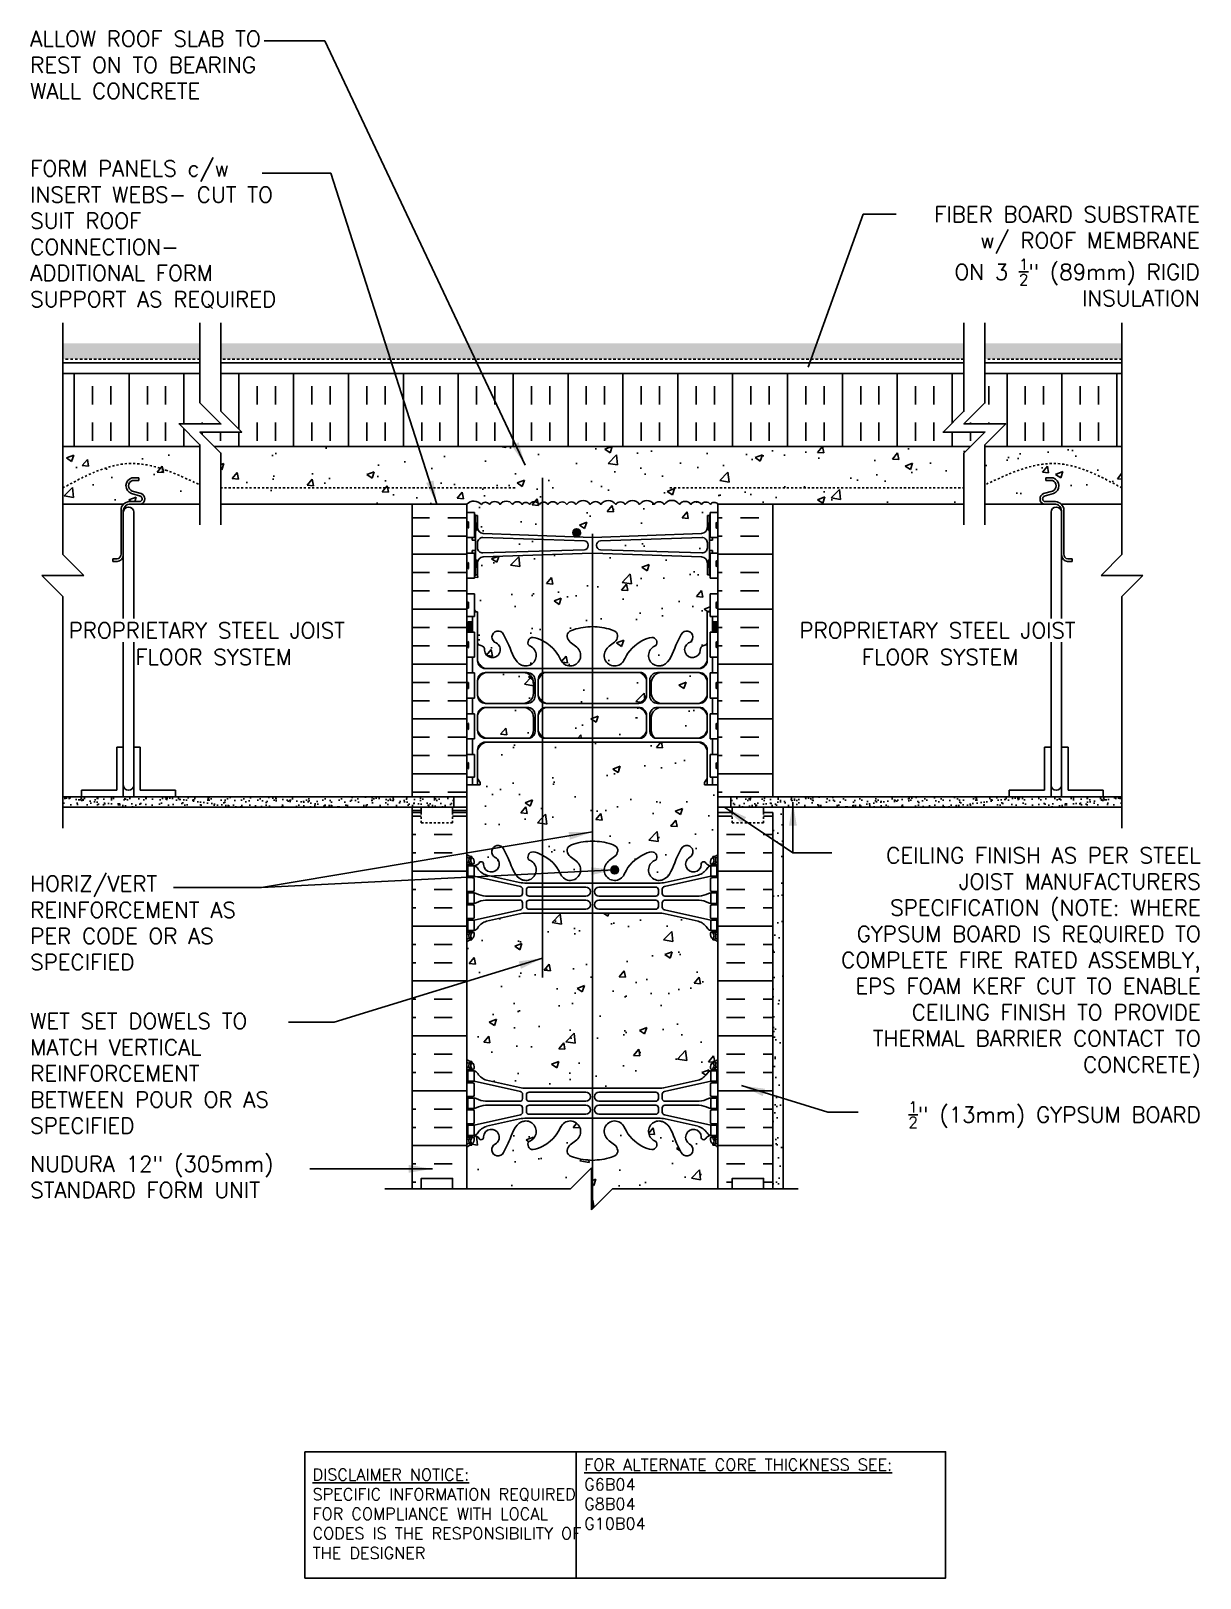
# Model space of a CAD drawing. Header units: inches. Extents: x 168 to 223.9, y 113.2 to 187.2.
import ezdxf
from ezdxf.enums import TextEntityAlignment as Align

# ---------------------------------------------------------------- set-up
doc = ezdxf.new("R2010")
doc.units = ezdxf.units.IN
doc.header["$LTSCALE"] = 0.5
doc.header["$MEASUREMENT"] = 0
doc.linetypes.add('DASHED2', pattern=[0.375, 0.25, -0.125])
doc.linetypes.add('HIDDEN2', pattern=[0.1875, 0.125, -0.0625])
for name, color, linetype in [('HATCH', 12, 'Continuous'), ('line25', 2, 'Continuous'), ('LINE3', 3, 'Continuous'), ('LINE50', 5, 'Continuous'), ('LINE9', 9, 'Continuous'), ('TEXT', 4, 'Continuous'), ('Web_Edge', 9, 'Continuous')]:
    doc.layers.add(name, color=color, linetype=linetype)
doc.styles.add('DIM', font='romans.shx', dxfattribs={"width": 0.7})
doc.styles.add('ROMANS', font='romans.shx', dxfattribs={"height": 0.75})
doc.styles.get("Standard").update_dxf_attribs({"font": 'romans.shx', "height": 0.75})
doc.dimstyles.new('ext_12', dxfattribs={"dimscale": 12, "dimtxt": 0.075, "dimasz": 0.09375, "dimexe": 0.09375, "dimexo": 0.0625, "dimgap": 0.0625, "dimtad": 1, "dimdec": 1, "dimzin": 2, "dimdsep": 46, "dimlunit": 4, "dimtxsty": 'DIM', "dimcen": 0.09, "dimdle": 0.09375, "dimclrt": 4, "dimadec": 0, "dimazin": 0, "dimtfac": 1, "dimtdec": 1, "dimtmove": 2, "dimatfit": 3, "dimfxl": 1, "dimfrac": 2, "dimtolj": 1, "dimtzin": 0, "dimarcsym": 0})
pattern_1 = [(50, (0, 0), (3.5863, -0.31376), [0.375, -4.125]), (355, (0, 0), (-0.693757, 3.76096), [0.3, -3.3]), (100.4514, (0.299, -0.026), (2.892544, 3.4472), [0.3187, -3.50571]), (46.1842, (0, 1), (5.33621, -0.827596), [0.5625, -6.1875]), (96.6356, (0.4447, 0.931), (4.67331, 4.87059), [0.47805, -5.25857]), (351.1842, (0, 1), (4.67331, 4.87059), [0.45, -4.95]), (21, (0.5, 0.75), (2.984535, -2.013094), [0.375, -4.125]), (326, (0.5, 0.75), (1.216577, 3.62575), [0.3, -3.3]), (71.4514, (0.7487, 0.5822), (4.20111, 1.612656), [0.3187, -3.50571]), (37.5, (0, 0), (0.060799, 1.664469), [0, -3.26, 0, -3.35, 0, -3.3125]), (7.5, (0, 0), (1.315348, 1.972059), [0, -1.91, 0, -3.185, 0, -1.2625]), (327.5, (-1.115, 0), (2.669112, -0.1127744), [0, -1.25, 0, -3.9, 0, -5.175]), (317.5, (-1.615, 0), (2.91593, 0.500525), [0, -1.625, 0, -2.59, 0, -3.675])]

msp = doc.modelspace()

# ---------------------------------------------------------------- texts
at = {"layer": 'TEXT', "style": 'ROMANS'}
for s, p in [('PROPRIETARY STEEL JOIST', (169.78, 158.517)), ('PROPRIETARY STEEL JOIST', (204.736, 158.517)), (' FLOOR SYSTEM ', (172.452, 157.243)), (' FLOOR SYSTEM ', (207.206, 157.243))]:
    msp.add_text(s, height=0.75, dxfattribs=at).set_placement(p, align=Align.MIDDLE_LEFT)
at = {"layer": 'TEXT', "char_height": 0.75, "style": 'ROMANS'}
for s, insert, width, attachment_point in [('\\A1;{\\C4;ALLOW ROOF SLAB TO REST ON TO BEARING WALL CONCRETE}', (167.938, 187.187), 12.44051, 1), ('FORM PANELS c/w INSERT WEBS- CUT TO SUIT ROOF CONNECTION- ADDITIONAL FORM SUPPORT AS REQUIRED', (167.938, 177.447), 13.80752, 4), ('\\A1;FIBER BOARD SUBSTRATE\\Pw/ ROOF MEMBRANE \\PON 3 {\\H0.7x;\\S1/2;}" (89mm) RIGID \\PINSULATION', (223.881, 178.791), 26.1134, 3), ('CEILING FINISH AS PER STEEL JOIST MANUFACTURERS SPECIFICATION (NOTE: WHERE GYPSUM BOARD IS REQUIRED TO COMPLETE FIRE RATED ASSEMBLY, EPS FOAM KERF CUT TO ENABLE CEILING FINISH TO PROVIDE THERMAL BARRIER CONTACT TO CONCRETE)', (223.929, 142.631), 19.5775, 6), ('HORIZ/VERT REINFORCEMENT AS PER CODE OR AS SPECIFIED', (167.938, 146.778), 12.44051, 1), ('\\A1;{\\C4;WET SET DOWELS TO MATCH VERTICAL REINFORCEMENT BETWEEN POUR OR AS SPECIFIED}', (167.938, 140.208), 12.44051, 1), ('\\A1;{\\H0.7x;\\S1/2;}" (13mm) GYPSUM BOARD', (223.929, 135.356), 19.5775, 6), ('NUDURA 12" (305mm) STANDARD FORM UNIT', (167.938, 133.374), 13.67273, 1)]:
    msp.add_mtext(s, dxfattribs=dict(at, insert=insert, width=width, attachment_point=attachment_point))
at = {"layer": 'TEXT', "char_height": 0.5625, "attachment_point": 4}
for s, insert, width in [('{\\LDISCLAIMER NOTICE:}\\PSPECIFIC INFORMATION REQUIRED FOR COMPLIANCE WITH LOCAL CODES IS THE RESPONSIBILITY OF THE DESIGNER', (181.443, 116.269), 14.00235), ('{\\LFOR ALTERNATE CORE THICKNESS SEE:\\P}G6B04\\PG8B04\\PG10B04', (194.435, 117.209), 23.33295)]:
    msp.add_mtext(s, dxfattribs=dict(at, insert=insert, width=width))

# ---------------------------------------------------------------- blocks, each defined once
blk = doc.blocks.new('12-inch Hinge Pin Web')
at = {"layer": 'Web_Edge'}
for p, q in [((349.969, 208.905), (350.059, 208.905)), ((350.059, 208.905), (350.059, 208.863)), ((350.169, 208.656), (350.169, 208.588)), ((361.477, 208.656), (361.477, 208.588)), ((361.677, 208.905), (361.587, 208.905)), ((361.587, 208.905), (361.587, 208.863)), ((349.823, 208.626), (349.901, 208.626)), ((349.823, 208.526), (350.107, 208.526)), ((349.969, 208.526), (349.969, 208.456)), ((349.969, 207.956), (349.969, 207.886)), ((350.059, 208.526), (350.059, 208.456)), ((350.059, 207.956), (350.059, 207.886)), ((352.382, 207.459), (350.164, 207.956)), ((352.339, 207.658), (350.758, 208.011)), ((359.265, 207.459), (361.482, 207.956)), ((359.308, 207.658), (360.889, 208.011)), ((361.823, 208.526), (361.54, 208.526)), ((361.587, 208.526), (361.587, 208.456)), ((361.587, 207.956), (361.587, 207.886)), ((361.677, 208.526), (361.677, 208.456)), ((361.677, 207.956), (361.677, 207.886)), ((361.823, 208.626), (361.746, 208.626)), ((349.823, 207.886), (350.107, 207.886)), ((349.823, 207.226), (350.107, 207.226)), ((349.969, 207.226), (349.969, 207.156)), ((350.059, 207.226), (350.059, 207.156)), ((350.169, 207.823), (350.169, 207.288)), ((352.48, 207.125), (352.48, 207.337)), ((352.666, 207.622), (354.823, 207.622)), ((355.823, 207.622), (352.666, 207.622)), ((352.667, 207.126), (352.667, 207.31)), ((352.792, 207.435), (355.511, 207.435)), ((355.823, 207.622), (358.981, 207.622)), ((358.855, 207.435), (356.135, 207.435)), ((358.981, 207.622), (356.823, 207.622)), ((358.98, 207.126), (358.98, 207.31)), ((359.167, 207.125), (359.167, 207.337)), ((361.477, 207.823), (361.477, 207.288)), ((361.823, 207.886), (361.54, 207.886)), ((361.823, 207.226), (361.54, 207.226)), ((361.587, 207.226), (361.587, 207.156)), ((361.677, 207.226), (361.677, 207.156)), ((349.823, 206.586), (350.107, 206.586)), ((349.969, 206.586), (349.969, 206.656)), ((350.059, 206.586), (350.059, 206.656)), ((350.169, 205.988), (350.169, 206.523)), ((352.355, 207), (350.717, 207)), ((352.355, 206.812), (350.717, 206.812)), ((352.48, 206.687), (352.48, 206.475)), ((352.667, 206.686), (352.667, 206.502)), ((352.792, 207.001), (355.511, 207.001)), ((352.792, 206.811), (355.511, 206.811)), ((358.855, 207.001), (356.135, 207.001)), ((358.855, 206.811), (356.135, 206.811)), ((358.98, 206.686), (358.98, 206.502)), ((359.167, 206.687), (359.167, 206.475)), ((359.292, 207), (360.93, 207)), ((359.292, 206.812), (360.93, 206.812)), ((361.477, 205.988), (361.477, 206.523)), ((361.823, 206.586), (361.54, 206.586)), ((361.587, 206.586), (361.587, 206.656)), ((361.677, 206.586), (361.677, 206.656)), ((349.823, 205.926), (350.107, 205.926)), ((349.969, 205.856), (349.969, 205.926)), ((350.059, 205.856), (350.059, 205.926)), ((352.382, 206.353), (350.164, 205.856)), ((352.339, 206.154), (350.758, 205.801)), ((352.666, 206.19), (354.823, 206.19)), ((355.823, 206.19), (352.666, 206.19)), ((352.792, 206.377), (355.511, 206.377)), ((355.823, 206.19), (358.981, 206.19)), ((358.855, 206.377), (356.135, 206.377)), ((358.981, 206.19), (356.823, 206.19)), ((359.265, 206.353), (361.482, 205.856)), ((359.308, 206.154), (360.889, 205.801)), ((361.823, 205.926), (361.54, 205.926)), ((361.587, 205.856), (361.587, 205.926)), ((361.677, 205.856), (361.677, 205.926)), ((349.823, 205.286), (350.107, 205.286)), ((349.823, 205.186), (349.901, 205.186)), ((349.969, 205.286), (349.969, 205.356)), ((350.059, 205.286), (350.059, 205.356)), ((350.169, 205.156), (350.169, 205.223)), ((361.477, 205.156), (361.477, 205.223)), ((361.823, 205.286), (361.54, 205.286)), ((361.587, 205.286), (361.587, 205.356)), ((361.677, 205.286), (361.677, 205.356)), ((361.823, 205.186), (361.746, 205.186)), ((349.969, 204.907), (350.059, 204.907)), ((350.059, 204.907), (350.059, 204.949)), ((361.587, 204.907), (361.587, 204.949)), ((361.677, 204.907), (361.587, 204.907)), ((349.969, 199.097), (350.059, 199.097)), ((350.059, 199.097), (350.059, 199.055)), ((361.677, 199.097), (361.587, 199.097)), ((361.587, 199.097), (361.587, 199.055)), ((349.823, 198.818), (349.901, 198.818)), ((349.823, 198.718), (350.107, 198.718)), ((349.969, 198.718), (349.969, 198.648)), ((350.059, 198.718), (350.059, 198.648)), ((350.169, 198.848), (350.169, 198.781)), ((361.477, 198.848), (361.477, 198.781)), ((361.823, 198.718), (361.54, 198.718)), ((361.587, 198.718), (361.587, 198.648)), ((361.677, 198.718), (361.677, 198.648)), ((361.823, 198.818), (361.746, 198.818)), ((349.823, 198.078), (350.107, 198.078)), ((349.969, 198.148), (349.969, 198.078)), ((350.059, 198.148), (350.059, 198.078)), ((352.382, 197.652), (350.164, 198.148)), ((350.169, 198.016), (350.169, 197.481)), ((352.339, 197.85), (350.758, 198.203)), ((352.666, 197.814), (354.823, 197.814)), ((355.823, 197.814), (352.666, 197.814)), ((352.792, 197.627), (355.511, 197.627)), ((355.823, 197.814), (358.981, 197.814)), ((358.855, 197.627), (356.135, 197.627)), ((358.981, 197.814), (356.823, 197.814)), ((359.265, 197.652), (361.482, 198.148)), ((359.308, 197.85), (360.889, 198.203)), ((361.477, 198.016), (361.477, 197.481)), ((361.823, 198.078), (361.54, 198.078)), ((361.587, 198.148), (361.587, 198.078)), ((361.677, 198.148), (361.677, 198.078)), ((349.823, 197.418), (350.107, 197.418)), ((349.969, 197.418), (349.969, 197.348)), ((349.969, 196.778), (349.969, 196.848)), ((350.059, 197.418), (350.059, 197.348)), ((350.059, 196.778), (350.059, 196.848)), ((352.355, 197.192), (350.717, 197.192)), ((352.355, 197.004), (350.717, 197.004)), ((352.48, 197.317), (352.48, 197.53)), ((352.48, 196.879), (352.48, 196.667)), ((352.667, 197.318), (352.667, 197.502)), ((352.667, 196.878), (352.667, 196.694)), ((352.792, 197.193), (355.511, 197.193)), ((352.792, 197.003), (355.511, 197.003)), ((358.855, 197.193), (356.135, 197.193)), ((358.855, 197.003), (356.135, 197.003)), ((358.98, 197.318), (358.98, 197.502)), ((358.98, 196.878), (358.98, 196.694)), ((359.167, 197.317), (359.167, 197.53)), ((359.167, 196.879), (359.167, 196.667)), ((359.292, 197.192), (360.93, 197.192)), ((359.292, 197.004), (360.93, 197.004)), ((361.823, 197.418), (361.54, 197.418)), ((361.587, 197.418), (361.587, 197.348)), ((361.587, 196.778), (361.587, 196.848)), ((361.677, 197.418), (361.677, 197.348)), ((361.677, 196.778), (361.677, 196.848)), ((349.823, 196.778), (350.107, 196.778)), ((349.823, 196.118), (350.107, 196.118)), ((349.969, 196.048), (349.969, 196.118)), ((350.059, 196.048), (350.059, 196.118)), ((352.382, 196.545), (350.164, 196.048)), ((350.169, 196.181), (350.169, 196.716)), ((352.339, 196.347), (350.758, 195.994)), ((352.666, 196.383), (354.823, 196.383)), ((355.823, 196.383), (352.666, 196.383)), ((352.792, 196.569), (355.511, 196.569)), ((355.823, 196.383), (358.981, 196.383)), ((358.855, 196.569), (356.135, 196.569)), ((358.981, 196.383), (356.823, 196.383)), ((359.265, 196.545), (361.482, 196.048)), ((359.308, 196.347), (360.889, 195.994)), ((361.477, 196.181), (361.477, 196.716)), ((361.823, 196.778), (361.54, 196.778)), ((361.823, 196.118), (361.54, 196.118)), ((361.587, 196.048), (361.587, 196.118)), ((361.677, 196.048), (361.677, 196.118)), ((349.823, 195.478), (350.107, 195.478)), ((349.823, 195.378), (349.901, 195.378)), ((349.969, 195.478), (349.969, 195.548)), ((350.059, 195.478), (350.059, 195.548)), ((350.169, 195.348), (350.169, 195.416)), ((361.477, 195.348), (361.477, 195.416)), ((361.823, 195.478), (361.54, 195.478)), ((361.587, 195.478), (361.587, 195.548)), ((361.677, 195.478), (361.677, 195.548)), ((361.823, 195.378), (361.746, 195.378)), ((349.969, 195.099), (350.059, 195.099)), ((350.059, 195.099), (350.059, 195.141)), ((361.587, 195.099), (361.587, 195.141)), ((361.677, 195.099), (361.587, 195.099))]:
    blk.add_line(p, q, dxfattribs=at)
for points in [[(349.864, 207.956), (350.164, 207.956), (350.164, 208.456), (349.864, 208.456)], [(361.782, 207.956), (361.482, 207.956), (361.482, 208.456), (361.782, 208.456)], [(349.864, 205.856), (350.164, 205.856), (350.164, 205.356), (349.864, 205.356)], [(361.782, 205.856), (361.482, 205.856), (361.482, 205.356), (361.782, 205.356)], [(349.864, 198.148), (350.164, 198.148), (350.164, 198.648), (349.864, 198.648)], [(361.782, 198.148), (361.482, 198.148), (361.482, 198.648), (361.782, 198.648)], [(349.864, 196.048), (350.164, 196.048), (350.164, 195.548), (349.864, 195.548)], [(361.782, 196.048), (361.482, 196.048), (361.482, 195.548), (361.782, 195.548)]]:
    blk.add_lwpolyline(points, close=True, dxfattribs=at)
for points in [[(350.164, 206.906), (350.164, 207.156), (349.864, 207.156), (349.864, 206.906)], [(350.164, 206.906), (350.164, 206.656), (349.864, 206.656), (349.864, 206.906)], [(361.482, 206.906), (361.482, 207.156), (361.782, 207.156), (361.782, 206.906)], [(361.482, 206.906), (361.482, 206.656), (361.782, 206.656), (361.782, 206.906)], [(350.164, 197.098), (350.164, 197.348), (349.864, 197.348), (349.864, 197.098)], [(350.164, 197.098), (350.164, 196.848), (349.864, 196.848), (349.864, 197.098)], [(361.482, 197.098), (361.482, 197.348), (361.782, 197.348), (361.782, 197.098)], [(361.482, 197.098), (361.482, 196.848), (361.782, 196.848), (361.782, 197.098)]]:
    blk.add_lwpolyline(points, dxfattribs=at)
for centre, radius, start, end in [((351.309, 209.126), 0.3, 27.59697, 243.94252), ((360.337, 209.126), 0.3, 296.05748, 152.40303), ((350.169, 209.363), 0.5, 226.21089, 250.52878), ((350.169, 209.363), 0.6, 234.78322, 245.07477), ((349.902, 208.646), 0.0196, 269.40316, 15.4901), ((350.163, 208.71), 0.25, 140.11451, 222.46087), ((349.907, 208.8), 0.021, 343.464, 63.99573), ((350.005, 208.841), 0.045, 321.448, 139.1879), ((349.919, 208.656), 0.25, 0, 70.52878), ((350.163, 208.71), 0.16, 140.00008, 222.46087), ((350.504, 208.537), 0.113, 347.81557, 154.05694), ((350.989, 208.532), 0.375, 182.92371, 59.86753), ((352.636, 208.254), 0.5, 246.21387, 71.79367), ((352.982, 208.879), 0.242, 90, 218.23271), ((359.011, 208.254), 0.5, 108.20633, 293.78613), ((358.665, 208.879), 0.242, 321.76729, 90), ((360.657, 208.532), 0.375, 120.13247, 357.07629), ((361.143, 208.537), 0.113, 25.94306, 192.18443), ((361.727, 208.656), 0.25, 109.47122, 180), ((361.641, 208.841), 0.045, 40.8121, 218.552), ((361.484, 208.71), 0.16, 317.53913, 39.99992), ((361.477, 209.363), 0.5, 289.47122, 313.78911), ((361.484, 208.71), 0.25, 317.53913, 39.88549), ((361.74, 208.8), 0.021, 116.00427, 196.536), ((361.745, 208.646), 0.0196, 164.5099, 270.59684), ((361.477, 209.363), 0.6, 294.92523, 305.21678), ((350.012, 208.572), 0.045, 222.46087, 42.46087), ((350.107, 208.588), 0.0625, 270, 0), ((350.127, 208.805), 0.352, 276.12908, 321.53314), ((350.042, 208.113), 0.364, 34.97751, 70.33874), ((350.965, 208.725), 0.743, 212.79192, 253.81071), ((354.761, 208.254), 0.5, 204.81899, 44.18751), ((356.886, 208.254), 0.5, 135.81249, 335.18101), ((360.682, 208.725), 0.743, 286.18929, 327.20808), ((361.52, 208.805), 0.352, 218.46686, 263.87092), ((361.605, 208.113), 0.364, 109.66126, 145.02249), ((361.54, 208.588), 0.0625, 180, 270), ((361.635, 208.572), 0.045, 137.53913, 317.53913), ((350.107, 207.823), 0.0625, 0, 90), ((350.107, 207.288), 0.0625, 270, 0), ((352.666, 209.122), 1.5, 257.41348, 270), ((352.355, 207.337), 0.125, 0, 77.37673), ((352.792, 207.31), 0.125, 90, 180), ((355.511, 207.218), 0.217, 270, 90), ((356.135, 207.218), 0.217, 90, 270), ((358.855, 207.31), 0.125, 0, 90), ((358.981, 209.122), 1.5, 270, 282.58652), ((359.292, 207.337), 0.125, 102.62327, 180), ((361.54, 207.823), 0.0625, 90, 180), ((361.54, 207.288), 0.0625, 180, 270), ((350.107, 206.523), 0.0625, 0, 90), ((350.16, 206.937), 0.219, 60.49375, 88.91995), ((350.16, 206.875), 0.219, 271.08005, 299.50625), ((350.806, 208.167), 1.17, 242.63655, 265.65045), ((350.806, 205.645), 1.17, 94.34955, 117.36345), ((352.355, 207.125), 0.125, 270, 0), ((352.355, 206.687), 0.125, 0, 90), ((352.355, 206.475), 0.125, 282.62327, 0), ((352.792, 207.126), 0.125, 180, 270), ((352.792, 206.686), 0.125, 90, 180), ((352.792, 206.502), 0.125, 180, 270), ((355.511, 206.594), 0.217, 270, 90), ((356.135, 206.594), 0.217, 90, 270), ((358.855, 207.126), 0.125, 270, 360), ((358.855, 206.686), 0.125, 0, 90), ((358.855, 206.502), 0.125, 270, 0), ((359.292, 207.125), 0.125, 180, 270), ((359.292, 206.687), 0.125, 90, 180), ((359.292, 206.475), 0.125, 180, 257.37673), ((360.841, 208.167), 1.17, 274.34955, 297.36345), ((360.841, 205.645), 1.17, 62.63655, 85.65045), ((361.487, 206.937), 0.219, 91.08005, 119.50625), ((361.487, 206.875), 0.219, 240.49375, 268.91995), ((361.54, 206.523), 0.0625, 90, 180), ((350.107, 205.988), 0.0625, 270, 0), ((350.965, 205.087), 0.743, 106.18929, 147.20808), ((352.666, 204.69), 1.5, 90, 102.58652), ((358.981, 204.69), 1.5, 77.41348, 90), ((360.682, 205.087), 0.743, 32.79192, 73.81071), ((361.54, 205.988), 0.0625, 180, 270), ((350.169, 204.449), 0.6, 114.92523, 125.21678), ((349.902, 205.166), 0.0196, 344.5099, 90.59684), ((350.163, 205.101), 0.25, 137.53913, 219.88549), ((349.907, 205.012), 0.021, 296.00427, 16.536), ((350.005, 204.97), 0.045, 220.8121, 38.552), ((350.012, 205.24), 0.045, 317.53913, 137.53913), ((350.163, 205.101), 0.16, 137.53913, 219.99992), ((349.919, 205.156), 0.25, 289.47122, 360), ((350.107, 205.223), 0.0625, 360, 90), ((350.042, 205.699), 0.364, 289.66126, 325.02249), ((361.605, 205.699), 0.364, 214.97751, 250.33874), ((361.54, 205.223), 0.0625, 90, 180), ((361.727, 205.156), 0.25, 180, 250.52878), ((361.635, 205.24), 0.045, 42.46087, 222.46087), ((361.641, 204.97), 0.045, 141.448, 319.1879), ((361.484, 205.101), 0.16, 320.00008, 42.46087), ((361.484, 205.101), 0.25, 320.11451, 42.46087), ((361.74, 205.012), 0.021, 163.464, 243.99573), ((361.745, 205.166), 0.0196, 89.40316, 195.4901), ((361.477, 204.449), 0.6, 54.78322, 65.07477), ((350.169, 204.449), 0.5, 109.47122, 133.78911), ((361.477, 204.449), 0.5, 46.21089, 70.52878), ((350.169, 199.555), 0.5, 226.21089, 250.52878), ((350.169, 199.555), 0.6, 234.78322, 245.07477), ((350.163, 198.903), 0.25, 140.11451, 222.46087), ((350.005, 199.034), 0.045, 321.448, 139.1879), ((349.919, 198.848), 0.25, 0, 70.52878), ((361.727, 198.848), 0.25, 109.47122, 180), ((361.641, 199.034), 0.045, 40.8121, 218.552), ((361.477, 199.555), 0.5, 289.47122, 313.78911), ((361.484, 198.903), 0.25, 317.53913, 39.88549), ((361.477, 199.555), 0.6, 294.92523, 305.21678), ((349.902, 198.838), 0.0196, 269.40316, 15.4901), ((349.907, 198.992), 0.021, 343.464, 63.99573), ((350.012, 198.764), 0.045, 222.46087, 42.46087), ((350.163, 198.903), 0.16, 140.00008, 222.46087), ((350.107, 198.781), 0.0625, 270, 0), ((350.042, 198.306), 0.364, 34.97751, 70.33874), ((350.965, 198.917), 0.743, 212.79192, 253.81071), ((360.682, 198.917), 0.743, 286.18929, 327.20808), ((361.605, 198.306), 0.364, 109.66126, 145.02249), ((361.54, 198.781), 0.0625, 180, 270), ((361.635, 198.764), 0.045, 137.53913, 317.53913), ((361.484, 198.903), 0.16, 317.53913, 39.99992), ((361.74, 198.992), 0.021, 116.00427, 196.536), ((361.745, 198.838), 0.0196, 164.5099, 270.59684), ((350.107, 198.016), 0.0625, 0, 90), ((352.666, 199.314), 1.5, 257.41348, 270), ((352.355, 197.53), 0.125, 0, 77.37673), ((352.792, 197.502), 0.125, 90, 180), ((355.511, 197.41), 0.217, 270, 90), ((356.135, 197.41), 0.217, 90, 270), ((358.855, 197.502), 0.125, 0, 90), ((358.981, 199.314), 1.5, 270, 282.58652), ((359.292, 197.53), 0.125, 102.62327, 180), ((361.54, 198.016), 0.0625, 90, 180), ((350.107, 197.481), 0.0625, 270, 0), ((350.16, 197.13), 0.219, 60.49375, 88.91995), ((350.16, 197.067), 0.219, 271.08005, 299.50625), ((350.806, 198.359), 1.17, 242.63655, 265.65045), ((350.806, 195.837), 1.17, 94.34955, 117.36345), ((352.355, 197.317), 0.125, 270, 0), ((352.355, 196.879), 0.125, 0, 90), ((352.792, 197.318), 0.125, 180, 270), ((352.792, 196.878), 0.125, 90, 180), ((355.511, 196.786), 0.217, 270, 90), ((356.135, 196.786), 0.217, 90, 270), ((358.855, 197.318), 0.125, 270, 360), ((358.855, 196.878), 0.125, 0, 90), ((359.292, 197.317), 0.125, 180, 270), ((359.292, 196.879), 0.125, 90, 180), ((360.841, 198.359), 1.17, 274.34955, 297.36345), ((360.841, 195.837), 1.17, 62.63655, 85.65045), ((361.487, 197.13), 0.219, 91.08005, 119.50625), ((361.487, 197.067), 0.219, 240.49375, 268.91995), ((361.54, 197.481), 0.0625, 180, 270), ((350.107, 196.716), 0.0625, 0, 90), ((350.107, 196.181), 0.0625, 270, 0), ((352.666, 194.883), 1.5, 90, 102.58652), ((352.355, 196.667), 0.125, 282.62327, 0), ((352.636, 195.75), 0.5, 288.20633, 113.78613), ((352.792, 196.694), 0.125, 180, 270), ((354.761, 195.75), 0.5, 315.81249, 155.18101), ((356.886, 195.75), 0.5, 24.81899, 224.18751), ((359.011, 195.75), 0.5, 66.21387, 251.79367), ((358.855, 196.694), 0.125, 270, 0), ((358.981, 194.883), 1.5, 77.41348, 90), ((359.292, 196.667), 0.125, 180, 257.37673), ((361.54, 196.716), 0.0625, 90, 180), ((361.54, 196.181), 0.0625, 180, 270), ((349.902, 195.359), 0.0196, 344.5099, 90.59684), ((350.163, 195.294), 0.25, 137.53913, 219.88549), ((350.012, 195.432), 0.045, 317.53913, 137.53913), ((350.163, 195.294), 0.16, 137.53913, 219.99992), ((349.919, 195.348), 0.25, 289.47122, 360), ((350.107, 195.416), 0.0625, 360, 90), ((350.042, 195.891), 0.364, 289.66126, 325.02249), ((350.127, 195.199), 0.352, 38.46686, 83.87092), ((350.965, 195.28), 0.743, 106.18929, 147.20808), ((350.504, 195.467), 0.113, 205.94306, 12.18443), ((350.989, 195.472), 0.375, 300.13247, 177.07629), ((360.657, 195.472), 0.375, 2.92371, 239.86753), ((360.682, 195.28), 0.743, 32.79192, 73.81071), ((361.143, 195.467), 0.113, 167.81557, 334.05694), ((361.52, 195.199), 0.352, 96.12908, 141.53314), ((361.605, 195.891), 0.364, 214.97751, 250.33874), ((361.54, 195.416), 0.0625, 90, 180), ((361.727, 195.348), 0.25, 180, 250.52878), ((361.635, 195.432), 0.045, 42.46087, 222.46087), ((361.484, 195.294), 0.16, 320.00008, 42.46087), ((361.484, 195.294), 0.25, 320.11451, 42.46087), ((361.745, 195.359), 0.0196, 89.40316, 195.4901), ((350.169, 194.641), 0.6, 114.92523, 125.21678), ((350.169, 194.641), 0.5, 109.47122, 133.78911), ((349.907, 195.204), 0.021, 296.00427, 16.536), ((350.005, 195.163), 0.045, 220.8121, 38.552), ((351.309, 194.878), 0.3, 116.05748, 332.40303), ((352.982, 195.125), 0.242, 141.76729, 270), ((358.665, 195.125), 0.242, 270, 38.23271), ((360.337, 194.878), 0.3, 207.59697, 63.94252), ((361.641, 195.163), 0.045, 141.448, 319.1879), ((361.477, 194.641), 0.5, 46.21089, 70.52878), ((361.74, 195.204), 0.021, 163.464, 243.99573), ((361.477, 194.641), 0.6, 54.78322, 65.07477)]:
    blk.add_arc(centre, radius, start, end, dxfattribs=at)
for points, knots in [([(355.119, 208.603), (355.012, 208.766), (354.652, 208.856), (354.575, 209.352), (355.123, 209.588), (355.527, 209.616), (355.823, 209.637)], [0.229407, 0.229407, 0.229407, 0.229407, 0.844432, 1.128849, 1.464331, 2.389004, 2.389004, 2.389004, 2.389004]), ([(356.527, 208.603), (356.635, 208.766), (356.995, 208.856), (357.072, 209.352), (356.524, 209.588), (356.12, 209.616), (355.823, 209.637)], [0.229407, 0.229407, 0.229407, 0.229407, 0.844432, 1.128849, 1.464331, 2.389004, 2.389004, 2.389004, 2.389004]), ([(351.575, 209.265), (351.661, 209.098), (351.914, 208.608), (352.128, 207.859), (352.538, 207.764), (352.595, 207.756)], [0, 0, 0, 0, 0.579211, 1.703896, 1.875321, 1.875321, 1.875321, 1.875321]), ([(352.982, 209.121), (353.103, 209.123), (353.937, 208.766), (354.176, 208.309), (354.317, 208.026)], [0.038125, 0.038125, 0.038125, 0.038125, 0.320663, 1.258119, 1.258119, 1.258119, 1.258119]), ([(358.665, 209.121), (358.544, 209.123), (357.71, 208.766), (357.471, 208.309), (357.33, 208.026)], [0.038125, 0.038125, 0.038125, 0.038125, 0.320663, 1.258119, 1.258119, 1.258119, 1.258119]), ([(360.072, 209.265), (359.986, 209.098), (359.733, 208.608), (359.519, 207.859), (359.109, 207.764), (359.052, 207.756)], [0, 0, 0, 0, 0.579211, 1.703896, 1.875321, 1.875321, 1.875321, 1.875321]), ([(351.575, 194.739), (351.661, 194.906), (351.914, 195.396), (352.128, 196.145), (352.538, 196.24), (352.595, 196.248)], [0, 0, 0, 0, 0.579211, 1.703896, 1.875321, 1.875321, 1.875321, 1.875321]), ([(360.072, 194.739), (359.986, 194.906), (359.733, 195.396), (359.519, 196.145), (359.109, 196.24), (359.052, 196.248)], [0, 0, 0, 0, 0.579211, 1.703896, 1.875321, 1.875321, 1.875321, 1.875321]), ([(352.982, 194.883), (353.103, 194.881), (353.937, 195.239), (354.176, 195.695), (354.317, 195.979)], [0.038125, 0.038125, 0.038125, 0.038125, 0.320663, 1.258119, 1.258119, 1.258119, 1.258119]), ([(355.119, 195.401), (355.012, 195.238), (354.652, 195.148), (354.575, 194.652), (355.123, 194.416), (355.527, 194.388), (355.823, 194.367)], [0.229407, 0.229407, 0.229407, 0.229407, 0.844432, 1.128849, 1.464331, 2.389004, 2.389004, 2.389004, 2.389004]), ([(356.527, 195.401), (356.635, 195.238), (356.995, 195.148), (357.072, 194.652), (356.524, 194.416), (356.12, 194.388), (355.823, 194.367)], [0.229407, 0.229407, 0.229407, 0.229407, 0.844432, 1.128849, 1.464331, 2.389004, 2.389004, 2.389004, 2.389004]), ([(358.665, 194.883), (358.544, 194.881), (357.71, 195.239), (357.471, 195.695), (357.33, 195.979)], [0.038125, 0.038125, 0.038125, 0.038125, 0.320663, 1.258119, 1.258119, 1.258119, 1.258119])]:
    blk.add_open_spline(points, degree=3, knots=knots, dxfattribs=at)
for points in [[(352.667, 207.131), (352.667, 207.305)], [(358.98, 207.131), (358.98, 207.305)], [(352.667, 206.681), (352.667, 206.507)], [(358.98, 206.681), (358.98, 206.507)], [(352.667, 197.323), (352.667, 197.497)], [(352.667, 196.873), (352.667, 196.699)], [(358.98, 197.323), (358.98, 197.497)], [(358.98, 196.873), (358.98, 196.699)]]:
    blk.add_open_spline(points, degree=1, dxfattribs=at)

# ---------------------------------------------------------------- hatches: boundary and pattern name
at = {"layer": 'HATCH'}
h = msp.add_hatch(dxfattribs=at)
h.set_pattern_fill('GRAVEL', color=256, style=0)
h.set_pattern_definition([(228.0128, (0.72, 1), (-7.999998232, -9.000001342), [0.134536, -13.319088]), (184.9697, (0.63, 0.9), (12.0000010515, 0.999991307), [0.230868, -22.855925]), (132.5104, (0.4, 0.88), (9.999990718, -11.000008674), [0.162788, -16.116032]), (267.2737, (0.01, 0.63), (0.999996018, 20.000000295), [0.210238, -20.813558]), (292.8337, (0, 0.42), (-5.0000099054, 11.999996412), [0.206155, -20.409373]), (357.2737, (0.08, 0.23), (-20.000000295, 0.999996018), [0.210238, -20.813558]), (37.6942, (0.29, 0.22), (-13.0000073456, -9.999990405), [0.278029, -27.524849]), (72.2553, (0.51, 0.39), (7.0000107627, 21.999996231), [0.262488, -25.986321]), (121.4296, (0.59, 0.64), (-8.000008234, 12.9999950365), [0.21095, -20.884073]), (175.2364, (0.48, 0.82), (11.000000946, -0.999991533), [0.240832, -11.800763]), (222.3974, (0.24, 0.84), (-12.000007351, -10.999992082), [0.311448, -30.833375]), (138.8141, (1, 0.62), (-7.000002947, 5.999997313), [0.106301, -10.523844]), (171.4692, (0.92, 0.69), (12.999998285, -2.00000791), [0.202237, -20.021511]), (225, (0.72, 0.72), (-1e-16, -1.0000003), [0.141421, -1.272792]), (203.1986, (0.65, 0.84), (4.99999973, 2.000001325), [0.076158, -7.539615]), (291.8014, (0.58, 0.81), (-0.99999991, 3.00000027), [0.107703, -5.277462]), (30.9638, (0.62, 0.71), (2.99999802, 2.00000248), [0.174929, -5.656023]), (161.5651, (0.77, 0.8), (2.00000043, -0.9999984), [0.126491, -3.035787]), (16.3895, (0, 0.81), (10.000002198, 2.99999271), [0.1772, -17.542845]), (70.3462, (0.17, 0.86), (-3.999995247, -11.000002136), [0.148661, -14.717408]), (293.1986, (0.77, 1), (-2.000001325, 4.99999973), [0.152315, -7.463458]), (343.6105, (0.83, 0.86), (-10.000002198, 2.99999271), [0.1772, -17.542845]), (339.444, (0, 0.19), (-5.000001845, 1.999995996), [0.17088, -8.373124]), (294.7751, (0.16, 0.13), (-4.99999219, 11.000003422), [0.143178, -14.174643]), (66.8014, (0.78, 0), (2.000001325, 4.99999973), [0.152315, -7.463458]), (17.354, (0.84, 0.14), (-13.000002019, -3.999994502), [0.167631, -16.595424]), (69.444, (0.29, 0), (-1.999995996, -5.000001845), [0.08544, -8.458564]), (101.3099, (0.72, 0), (-0.99999763, 4.00000075), [0.05099, -5.048029]), (165.9638, (0.71, 0.05), (3.00000055, -0.99999806), [0.206155, -3.91695]), (186.009, (0.51, 0.1), (9.999999751, 0.999999317), [0.19105, -18.913923]), (303.6901, (0.62, 0.62), (-1.00000133, 1.99999956), [0.144222, -3.461329]), (353.1572, (0.7, 0.5), (16.9999993655, -2.000007998), [0.251794, -24.927563]), (60.9454, (0.95, 0.47), (-4.000000027, -7.000000385), [0.102956, -10.192674]), (90, (1, 0.56), (-1, 1), [0.06, -0.94]), (120.2564, (0.49, 0.13), (3.999994887, -7.000002456), [0.138924, -13.75352]), (48.0128, (0.42, 0.25), (7.999998232, 9.000001342), [0.269072, -13.184552]), (0, (0.6, 0.45), (1, 1), [0.26, -0.74]), (325.3048, (0.86, 0.45), (-9.999994259, 7.00000861), [0.158114, -15.653274]), (254.0546, (0.99, 0.36), (-0.99999989, -4.00000013), [0.145602, -7.134508]), (207.646, (0.95, 0.22), (-18.999995807, -10.000007713), [0.237065, -23.469474]), (175.4261, (0.74, 0.11), (-13.0000005583, 0.999994801), [0.250799, -24.829074])])
h.paths.add_polyline_path([(220.162, 172.247), (213.602, 172.247), (213.602, 171.497), (220.162, 171.497)])
h.paths.add_polyline_path([(212.602, 172.247), (177.056, 172.247), (177.056, 171.497), (212.602, 171.497)])
h.paths.add_polyline_path([(176.056, 172.247), (169.496, 172.247), (169.496, 171.497), (176.056, 171.497)])
h = msp.add_hatch(dxfattribs=at)
h.set_pattern_fill('INSUL', color=256, scale=7, angle=90, style=0)
h.set_pattern_definition([(90, (191.037, 169.3267), (-2.625, 2e-16), []), (90, (190.162, 169.3267), (-2.625, 2e-16), [0.875, -0.875]), (90, (189.287, 169.3267), (-2.625, 2e-16), [0.875, -0.875])])
h.paths.add_polyline_path([(212.602, 170.809), (177.056, 170.809), (177.056, 169.001), (178.056, 168.001), (176.056, 168.001), (176.748, 167.309), (212.91, 167.309), (213.602, 168.001), (211.602, 168.001), (212.602, 169.001)])
h.paths.add_polyline_path([(176.056, 170.809), (169.496, 170.809), (169.496, 167.309), (176.056, 167.309), (176.056, 167.396), (175.056, 168.396), (177.056, 168.396), (176.056, 169.396)])
h.paths.add_polyline_path([(213.602, 167.396), (213.602, 167.309), (220.162, 167.309), (220.162, 170.809), (213.602, 170.809), (213.602, 169.396), (212.602, 168.396), (214.602, 168.396)])
h = msp.add_hatch(dxfattribs=at)
h.set_pattern_fill('AR-CONC', color=256, scale=0.5)
h.set_pattern_definition(pattern_1)
edge = h.paths.add_edge_path()
edge.add_arc((216.747, 165.432), 0.268, 291.21998, 428.78002)
edge.add_line((216.844, 165.682), (216.522, 165.682))
edge.add_line((216.522, 165.682), (216.522, 165.807))
edge.add_line((216.522, 165.807), (216.865, 165.807))
edge.add_arc((216.747, 165.432), 0.393, -69.73217, 72.50691, ccw=False)
edge.add_line((216.883, 165.063), (216.452, 164.941))
edge.add_arc((216.51, 164.809), 0.144, 113.74564, 240.31853)
edge.add_line((216.439, 164.684), (216.907, 164.684))
edge.add_arc((216.935, 164.222), 0.463, 46.71372, 93.56537, ccw=False)
edge.add_line((217.253, 164.559), (220.162, 164.559))
edge.add_line((220.162, 164.559), (220.162, 165.332))
edge.add_spline(control_points=[(220.162, 165.332), (219.11, 165.896), (216.957, 167.05), (214.737, 166.011), (213.602, 165.479)], knot_values=[0, 0, 0, 0, 3.379125, 6.918479, 6.918479, 6.918479, 6.918479], degree=3, periodic=0)
edge.add_line((213.602, 165.479), (213.602, 164.559))
edge.add_line((213.602, 164.559), (216.411, 164.559))
edge.add_arc((216.51, 164.809), 0.269, 111.59793, 248.40207, ccw=False)
edge.add_line((216.411, 165.059), (216.844, 165.182))
edge = h.paths.add_edge_path()
edge.add_line((220.162, 167.309), (213.602, 167.309))
edge.add_line((213.602, 167.309), (213.602, 165.479))
edge.add_spline(control_points=[(213.602, 165.479), (214.737, 166.011), (216.957, 167.05), (219.11, 165.896), (220.162, 165.332)], knot_values=[0, 0, 0, 0, 3.539354, 6.918479, 6.918479, 6.918479, 6.918479], degree=3, periodic=0)
edge.add_line((220.162, 165.332), (220.162, 167.309))
h.paths.add_polyline_path([(212.602, 167.001), (212.91, 167.309), (176.748, 167.309), (177.056, 167.001), (177.056, 164.559), (188.829, 164.559, -0.425438), (189.523, 164.546, -0.520567), (189.901, 164.546, -0.520567), (190.412, 164.546, -0.520567), (191.002, 164.546, -0.520567), (191.47, 164.546, -0.520567), (191.813, 164.546, -0.520567), (192.294, 164.546, -0.520567), (192.699, 164.546, -0.520567), (193.166, 164.546, -0.520567), (193.609, 164.546, -0.520567), (194.043, 164.546, -0.520567), (194.73, 164.546, -0.520567), (195.231, 164.546, -0.520567), (195.945, 164.546, -0.520567), (196.401, 164.546, -0.520567), (197.088, 164.546, -0.520567), (197.781, 164.546, -0.520567), (198.264, 164.546, -0.520567), (198.992, 164.546, -0.520567), (199.542, 164.546, -0.520567), (200.045, 164.546, -0.520567), (200.472, 164.546, -0.496302), (200.829, 164.559), (212.602, 164.559)])
edge = h.paths.add_edge_path()
edge.add_line((176.056, 167.309), (169.496, 167.309))
edge.add_line((169.496, 167.309), (169.496, 165.332))
edge.add_spline(control_points=[(169.496, 165.332), (170.548, 165.896), (172.701, 167.05), (174.921, 166.011), (176.056, 165.479)], knot_values=[0, 0, 0, 0, 3.379125, 6.918479, 6.918479, 6.918479, 6.918479], degree=3, periodic=0)
edge.add_line((176.056, 165.479), (176.056, 167.309))
edge = h.paths.add_edge_path()
edge.add_spline(control_points=[(176.056, 165.479), (174.921, 166.011), (172.701, 167.05), (170.548, 165.896), (169.496, 165.332)], knot_values=[0, 0, 0, 0, 3.539354, 6.918479, 6.918479, 6.918479, 6.918479], degree=3, periodic=0)
edge.add_line((169.496, 165.332), (169.496, 164.559))
edge.add_line((169.496, 164.559), (172.405, 164.559))
edge.add_arc((172.723, 164.222), 0.463, 86.43463, 133.28628, ccw=False)
edge.add_line((172.751, 164.684), (173.219, 164.684))
edge.add_arc((173.148, 164.809), 0.144, 299.68147, 426.25436)
edge.add_line((173.206, 164.941), (172.775, 165.063))
edge.add_arc((172.911, 165.432), 0.393, 107.49309, 249.73217, ccw=False)
edge.add_line((172.793, 165.807), (173.136, 165.807))
edge.add_line((173.136, 165.807), (173.136, 165.682))
edge.add_line((173.136, 165.682), (172.814, 165.682))
edge.add_arc((172.911, 165.432), 0.268, 111.21998, 248.78002)
edge.add_line((172.814, 165.182), (173.247, 165.059))
edge.add_arc((173.148, 164.809), 0.269, -68.40207, 68.40207, ccw=False)
edge.add_line((173.247, 164.559), (176.056, 164.559))
edge.add_line((176.056, 164.559), (176.056, 165.479))
h.paths.add_polyline_path([(200.329, 164.009), (200.429, 164.009, -0.327813), (200.464, 164.057), (200.464, 164.164), (200.829, 164.164), (200.829, 164.559, 0.496302), (200.472, 164.546, 0.520567), (200.045, 164.546, 0.520567), (199.542, 164.546, 0.520567), (198.992, 164.546, 0.520567), (198.264, 164.546, 0.520567), (197.781, 164.546, 0.520567), (197.088, 164.546, 0.520567), (196.401, 164.546, 0.520567), (195.945, 164.546, 0.520567), (195.231, 164.546, 0.520567), (194.73, 164.546, 0.520567), (194.043, 164.546, 0.520567), (193.609, 164.546, 0.520567), (193.166, 164.546, 0.520567), (192.699, 164.546, 0.520567), (192.294, 164.546, 0.520567), (191.813, 164.546, 0.520567), (191.47, 164.546, 0.520567), (191.002, 164.546, 0.520567), (190.412, 164.546, 0.520567), (189.901, 164.546, 0.520567), (189.523, 164.546, 0.425438), (188.829, 164.559), (188.829, 164.164), (189.194, 164.164), (189.194, 164.057, -0.327813), (189.229, 164.009), (189.329, 164.009), (189.329, 163.448, 0.390098), (189.604, 163.149), (194.812, 162.966, 0.020761), (194.829, 162.965, 0.020761), (194.846, 162.966), (200.054, 163.149, 0.390098), (200.329, 163.448)])
h = msp.add_hatch(dxfattribs=at)
h.set_pattern_fill('INSUL', color=256, scale=7, style=0)
h.set_pattern_definition([(0, (201.915, 159.53), (0, 2.625), []), (0, (201.915, 160.405), (0, 2.625), [0.875, -0.875]), (0, (201.915, 161.28), (0, 2.625), [0.875, -0.875])])
h.paths.add_polyline_path([(203.454, 164.559), (200.829, 164.559), (200.829, 150.559), (203.454, 150.559)])
h.paths.add_polyline_path([(188.829, 164.559), (186.204, 164.559), (186.204, 149.809), (186.642, 149.809), (186.642, 150.309), (188.142, 150.309), (188.142, 149.809), (188.829, 149.809)])
h = msp.add_hatch(dxfattribs=at)
h.set_pattern_fill('AR-CONC', color=256, scale=0.5)
h.set_pattern_definition(pattern_1)
edge = h.paths.add_edge_path()
edge.add_line((200.464, 160.264), (200.829, 160.264))
edge.add_line((200.829, 160.264), (200.829, 161.014))
edge.add_line((200.829, 161.014), (200.464, 161.014))
edge.add_line((200.464, 161.014), (200.464, 161.122))
edge.add_arc((200.479, 161.169), 0.05, 180, 252.59933, ccw=False)
edge.add_line((200.429, 161.169), (200.329, 161.169))
edge.add_line((200.329, 161.169), (200.329, 161.73))
edge.add_arc((200.029, 161.73), 0.3, 0, 85.24257)
edge.add_line((200.054, 162.029), (194.846, 162.213))
edge.add_arc((194.829, 162.014), 0.2, 85.24257, 90)
edge.add_arc((194.829, 162.014), 0.2, 90, 94.75743)
edge.add_line((194.812, 162.213), (189.604, 162.029))
edge.add_arc((189.629, 161.73), 0.3, 94.75743, 180)
edge.add_line((189.329, 161.73), (189.329, 161.169))
edge.add_line((189.329, 161.169), (189.229, 161.169))
edge.add_arc((189.179, 161.169), 0.05, -72.59934, 0, ccw=False)
edge.add_line((189.194, 161.122), (189.194, 161.014))
edge.add_line((189.194, 161.014), (188.829, 161.014))
edge.add_line((188.829, 161.014), (188.829, 160.264))
edge.add_line((188.829, 160.264), (189.194, 160.264))
edge.add_line((189.194, 160.264), (189.194, 159.48))
edge.add_arc((189.189, 159.431), 0.05, 0, 84.31125, ccw=False)
edge.add_line((189.239, 159.431), (189.239, 159.401))
edge.add_line((189.239, 159.401), (189.339, 159.401))
edge.add_line((189.339, 159.401), (189.339, 157.911))
edge.add_arc((189.513, 157.988), 0.19, 203.63161, 265.69645)
edge.add_arc((189.47, 157.6), 0.2, -7.10714, 81.61996, ccw=False)
edge.add_arc((190.043, 157.594), 0.375, 182.92371, 419.86753)
edge.add_arc((190.317, 158.199), 0.293, 25.79839, 253.07312, ccw=False)
edge.add_spline(control_points=[(190.581, 158.327), (190.667, 158.16), (190.92, 157.67), (191.114, 156.989), (191.44, 156.859)], knot_values=[0, 0, 0, 0, 0.579211, 1.703896, 1.703896, 1.703896, 1.703896], degree=3, periodic=0)
edge.add_spline(control_points=[(191.44, 156.859), (191.49, 156.839), (191.544, 156.826), (191.601, 156.818)], knot_values=[1.703896, 1.703896, 1.703896, 1.703896, 1.875321, 1.875321, 1.875321, 1.875321], degree=3, periodic=0)
edge.add_arc((191.642, 157.316), 0.5, 265.29258, 431.79367)
edge.add_arc((191.988, 157.941), 0.242, 90, 218.23271, ccw=False)
edge.add_spline(control_points=[(191.988, 158.183), (192.109, 158.185), (192.928, 157.833), (193.173, 157.386), (193.313, 157.106)], knot_values=[0.038125, 0.038125, 0.038125, 0.038125, 0.320663, 1.237398, 1.237398, 1.237398, 1.237398], degree=3, periodic=0)
edge.add_arc((193.767, 157.316), 0.5, 204.81899, 404.18751)
edge.add_spline(control_points=[(194.125, 157.665), (194.017, 157.828), (193.657, 157.918), (193.581, 158.414), (194.129, 158.65), (194.533, 158.678), (194.829, 158.699)], knot_values=[0.229407, 0.229407, 0.229407, 0.229407, 0.844432, 1.128849, 1.464331, 2.389004, 2.389004, 2.389004, 2.389004], degree=3, periodic=0)
edge.add_spline(control_points=[(194.829, 158.699), (195.125, 158.678), (195.529, 158.65), (196.077, 158.414), (196.001, 157.918), (195.641, 157.828), (195.533, 157.665)], knot_values=[0.229407, 0.229407, 0.229407, 0.229407, 1.15408, 1.489562, 1.773979, 2.389004, 2.389004, 2.389004, 2.389004], degree=3, periodic=0)
edge.add_arc((195.892, 157.316), 0.5, 135.81249, 335.18101)
edge.add_spline(control_points=[(196.345, 157.106), (196.485, 157.386), (196.73, 157.833), (197.549, 158.185), (197.67, 158.183)], knot_values=[0.038125, 0.038125, 0.038125, 0.038125, 0.95486, 1.237398, 1.237398, 1.237398, 1.237398], degree=3, periodic=0)
edge.add_arc((197.67, 157.941), 0.242, -38.23271, 90, ccw=False)
edge.add_arc((198.017, 157.316), 0.5, 108.20633, 274.70742)
edge.add_spline(control_points=[(198.058, 156.818), (198.114, 156.826), (198.169, 156.839), (198.218, 156.859)], knot_values=[1.703896, 1.703896, 1.703896, 1.703896, 1.875321, 1.875321, 1.875321, 1.875321], degree=3, periodic=0)
edge.add_spline(control_points=[(198.218, 156.859), (198.544, 156.989), (198.738, 157.67), (198.991, 158.16), (199.077, 158.327)], knot_values=[0, 0, 0, 0, 1.124685, 1.703896, 1.703896, 1.703896, 1.703896], degree=3, periodic=0)
edge.add_arc((199.341, 158.199), 0.293, -73.07312, 154.20161, ccw=False)
edge.add_arc((199.615, 157.594), 0.375, 120.13247, 357.07629)
edge.add_arc((200.188, 157.6), 0.2, 98.3788, 187.10714, ccw=False)
edge.add_arc((200.145, 157.988), 0.19, 274.30609, 336.37031)
edge.add_line((200.319, 157.911), (200.319, 159.401))
edge.add_line((200.319, 159.401), (200.419, 159.401))
edge.add_line((200.419, 159.401), (200.419, 159.431))
edge.add_arc((200.469, 159.431), 0.05, 95.68879, 180, ccw=False)
edge.add_line((200.464, 159.48), (200.464, 160.264))
h.paths.add_polyline_path([(194.629, 162.607, 0.390098), (194.446, 162.806), (189.585, 162.958, 0.421005), (189.329, 162.708), (189.329, 162.471, 0.425773), (189.589, 162.221), (194.446, 162.372, 0.390098), (194.629, 162.572)])
h.paths.add_polyline_path([(200.329, 162.708, 0.425773), (200.069, 162.958), (195.212, 162.806, 0.390098), (195.029, 162.607), (195.029, 162.572, 0.390098), (195.212, 162.372), (200.073, 162.221, 0.421005), (200.329, 162.471)])
h.paths.add_polyline_path([(191.514, 154.837), (189.714, 154.837, 0.225652), (189.339, 154.462), (189.339, 153.736, 0.225652), (189.714, 153.361), (191.82, 153.361, 0.24677), (192.014, 153.747), (192.014, 154.344, 0.410093)])
h.paths.add_polyline_path([(192.014, 155.52), (192.014, 156.018, 0.406005), (191.514, 156.504), (189.714, 156.504, 0.225652), (189.339, 156.129), (189.339, 155.403, 0.225652), (189.714, 155.028), (191.514, 155.028, 0.410093)])
h.paths.add_polyline_path([(197.042, 155.028), (192.617, 155.028, -0.414214), (192.242, 155.403), (192.242, 156.171, -0.18144), (192.335, 156.419, -0.234276), (192.54, 156.504), (197.118, 156.504, -0.234774), (197.324, 156.419, -0.181221), (197.417, 156.172), (197.417, 155.403, -0.414214)])
h.paths.add_polyline_path([(197.417, 154.462, 0.225652), (197.042, 154.837), (192.617, 154.837, 0.225652), (192.242, 154.462), (192.242, 153.694, 0.185301), (192.54, 153.361), (197.118, 153.361, 0.185301), (197.417, 153.694)])
h.paths.add_polyline_path([(200.319, 154.462, 0.225652), (199.944, 154.837), (198.144, 154.837, 0.410093), (197.644, 154.344), (197.644, 153.747, 0.24677), (197.838, 153.361), (199.944, 153.361, 0.225652), (200.319, 153.736)])
h.paths.add_polyline_path([(200.319, 155.403), (200.319, 156.129, 0.225652), (199.944, 156.504), (198.144, 156.504, 0.406005), (197.644, 156.018), (197.644, 155.52, 0.410093), (198.144, 155.028), (199.944, 155.028, 0.225652)])
h.paths.add_polyline_path([(200.829, 143.617, 0.088416), (200.683, 143.714), (200.593, 143.714), (200.593, 143.756, -0.249069), (200.483, 143.963), (200.483, 144.031, -0.414214), (200.546, 144.093), (200.593, 144.093), (200.593, 144.163), (200.488, 144.163, -0.155529), (200.312, 144.297, 0.180914), (199.895, 144.609), (198.314, 144.962, 0.054974), (197.987, 144.998), (195.829, 144.998), (194.829, 144.998), (191.671, 144.998, 0.054974), (191.344, 144.962), (189.763, 144.609, 0.180914), (189.346, 144.297, -0.155529), (189.17, 144.163), (189.065, 144.163), (189.065, 144.093), (189.113, 144.093, -0.414214), (189.175, 144.031), (189.175, 143.963, -0.249069), (189.065, 143.756), (189.065, 143.714), (188.975, 143.714, 0.088416), (188.829, 143.617), (188.829, 138.002, 0.088416), (188.975, 137.904), (189.065, 137.904), (189.065, 137.863, -0.249069), (189.175, 137.655), (189.175, 137.588, -0.414214), (189.113, 137.525), (189.065, 137.525), (189.065, 137.455), (189.17, 137.455, -0.155529), (189.346, 137.321, 0.180914), (189.763, 137.01), (191.344, 136.657, 0.054974), (191.671, 136.621), (193.829, 136.621), (194.829, 136.621), (197.987, 136.621, 0.054974), (198.314, 136.657), (199.895, 137.01, 0.180914), (200.312, 137.321, -0.155529), (200.488, 137.455), (200.593, 137.455), (200.593, 137.525), (200.546, 137.525, -0.414214), (200.483, 137.588), (200.483, 137.655, -0.249069), (200.593, 137.863), (200.593, 137.904), (200.683, 137.904, 0.088416), (200.829, 138.002)])
h = msp.add_hatch(dxfattribs=at)
h.set_pattern_fill('AR-CONC', color=256, scale=0.5)
h.set_pattern_definition([(50, (-42.0654, 0), (3.5863, -0.31376), [0.375, -4.125]), (355, (-42.0654, 0), (-0.693757, 3.76096), [0.3, -3.3]), (100.4514, (-41.7665, -0.026), (2.892544, 3.4472), [0.3187, -3.50571]), (46.1842, (-42.0654, 1), (5.33621, -0.827596), [0.5625, -6.1875]), (96.6356, (-41.6207, 0.931), (4.67331, 4.87059), [0.47805, -5.25857]), (351.1842, (-42.0654, 1), (4.67331, 4.87059), [0.45, -4.95]), (21, (-41.5654, 0.75), (2.984535, -2.013094), [0.375, -4.125]), (326, (-41.5654, 0.75), (1.216577, 3.62575), [0.3, -3.3]), (71.4514, (-41.3166, 0.5822), (4.20111, 1.612656), [0.3187, -3.50571]), (37.5, (-42.0654, 0), (0.060799, 1.664469), [0, -3.26, 0, -3.35, 0, -3.3125]), (7.5, (-42.0654, 0), (1.315348, 1.972059), [0, -1.91, 0, -3.185, 0, -1.2625]), (327.5, (-43.1804, 0), (2.669112, -0.1127744), [0, -1.25, 0, -3.9, 0, -5.175]), (317.5, (-43.6804, 0), (2.91593, 0.500525), [0, -1.625, 0, -2.59, 0, -3.675])])
edge = h.paths.add_edge_path()
edge.add_line((200.829, 151.129), (200.319, 151.129))
edge.add_line((200.319, 151.129), (200.319, 152.798))
edge.add_arc((199.944, 152.798), 0.375, 0.00214, 90)
edge.add_line((199.944, 153.173), (189.714, 153.173))
edge.add_arc((189.714, 152.798), 0.375, 90, 180.26405)
edge.add_line((189.339, 152.797), (189.339, 151.129))
edge.add_line((189.339, 151.129), (188.829, 151.129))
edge.add_line((188.829, 151.129), (188.829, 149.809))
edge.add_line((188.829, 149.809), (188.829, 147.809))
edge.add_arc((189.175, 148.17), 0.5, 226.21089, 246.42182)
edge.add_line((188.975, 147.712), (189.065, 147.712))
edge.add_line((189.065, 147.712), (189.065, 147.67))
edge.add_arc((188.925, 147.463), 0.25, 0, 55.9442, ccw=False)
edge.add_line((189.175, 147.463), (189.175, 147.396))
edge.add_arc((189.113, 147.396), 0.0625, -90, 0, ccw=False)
edge.add_line((189.113, 147.333), (189.065, 147.333))
edge.add_line((189.065, 147.333), (189.065, 147.263))
edge.add_line((189.065, 147.263), (189.17, 147.263))
edge.add_arc((189.133, 147.613), 0.352, 276.12908, 321.53314)
edge.add_arc((189.51, 147.344), 0.113, -12.18443, 154.05694, ccw=False)
edge.add_arc((189.995, 147.34), 0.375, 182.92371, 419.86753)
edge.add_arc((190.315, 147.933), 0.3, 27.59697, 243.94252, ccw=False)
edge.add_spline(control_points=[(190.581, 148.072), (190.667, 147.906), (190.92, 147.415), (191.114, 146.735), (191.44, 146.604)], knot_values=[0, 0, 0, 0, 0.579211, 1.703896, 1.703896, 1.703896, 1.703896], degree=3, periodic=0)
edge.add_spline(control_points=[(191.44, 146.604), (191.49, 146.584), (191.544, 146.572), (191.601, 146.563)], knot_values=[1.703896, 1.703896, 1.703896, 1.703896, 1.875321, 1.875321, 1.875321, 1.875321], degree=3, periodic=0)
edge.add_arc((191.642, 147.062), 0.5, 265.29258, 431.79367)
edge.add_arc((191.988, 147.686), 0.242, 90, 218.23271, ccw=False)
edge.add_spline(control_points=[(191.988, 147.928), (192.109, 147.93), (192.928, 147.579), (193.173, 147.132), (193.313, 146.852)], knot_values=[0.038125, 0.038125, 0.038125, 0.038125, 0.320663, 1.237398, 1.237398, 1.237398, 1.237398], degree=3, periodic=0)
edge.add_arc((193.767, 147.062), 0.5, 204.81899, 404.18751)
edge.add_spline(control_points=[(194.125, 147.41), (194.017, 147.573), (193.657, 147.664), (193.581, 148.159), (194.129, 148.395), (194.533, 148.424), (194.829, 148.445)], knot_values=[0.229407, 0.229407, 0.229407, 0.229407, 0.844432, 1.128849, 1.464331, 2.389004, 2.389004, 2.389004, 2.389004], degree=3, periodic=0)
edge.add_spline(control_points=[(194.829, 148.445), (195.125, 148.424), (195.529, 148.395), (196.077, 148.159), (196.001, 147.664), (195.641, 147.573), (195.533, 147.41)], knot_values=[0.229407, 0.229407, 0.229407, 0.229407, 1.15408, 1.489562, 1.773979, 2.389004, 2.389004, 2.389004, 2.389004], degree=3, periodic=0)
edge.add_arc((195.892, 147.062), 0.5, 135.81249, 335.18101)
edge.add_spline(control_points=[(196.345, 146.852), (196.485, 147.132), (196.73, 147.579), (197.549, 147.93), (197.67, 147.928)], knot_values=[0.038125, 0.038125, 0.038125, 0.038125, 0.95486, 1.237398, 1.237398, 1.237398, 1.237398], degree=3, periodic=0)
edge.add_arc((197.67, 147.686), 0.242, -38.23271, 90, ccw=False)
edge.add_arc((198.017, 147.062), 0.5, 108.20633, 274.70742)
edge.add_spline(control_points=[(198.058, 146.563), (198.114, 146.572), (198.169, 146.584), (198.218, 146.604)], knot_values=[1.703896, 1.703896, 1.703896, 1.703896, 1.875321, 1.875321, 1.875321, 1.875321], degree=3, periodic=0)
edge.add_spline(control_points=[(198.218, 146.604), (198.544, 146.735), (198.738, 147.415), (198.991, 147.906), (199.077, 148.072)], knot_values=[0, 0, 0, 0, 1.124685, 1.703896, 1.703896, 1.703896, 1.703896], degree=3, periodic=0)
edge.add_arc((199.343, 147.933), 0.3, -63.94252, 153.03409, ccw=False)
edge.add_arc((199.663, 147.34), 0.375, 120.13247, 357.07629)
edge.add_arc((200.148, 147.344), 0.113, 25.94306, 192.18443, ccw=False)
edge.add_arc((200.526, 147.613), 0.352, 218.46686, 263.87092)
edge.add_line((200.488, 147.263), (200.593, 147.263))
edge.add_line((200.593, 147.263), (200.593, 147.333))
edge.add_line((200.593, 147.333), (200.546, 147.333))
edge.add_arc((200.546, 147.396), 0.0625, 180, 270, ccw=False)
edge.add_line((200.483, 147.396), (200.483, 147.463))
edge.add_arc((200.733, 147.463), 0.25, 124.0558, 180, ccw=False)
edge.add_line((200.593, 147.67), (200.593, 147.712))
edge.add_line((200.593, 147.712), (200.683, 147.712))
edge.add_arc((200.483, 148.17), 0.5, 293.57818, 313.78911)
edge.add_line((200.829, 147.809), (200.829, 149.809))
edge.add_line((200.829, 149.809), (200.829, 151.129))
h = msp.add_hatch(dxfattribs=at)
h.set_pattern_fill('AR-SAND', color=256, scale=0.25, style=0)
h.set_pattern_definition([(142.5, (250.526, 57.00242), (0.0157483, 0.481706), [0, -0.38, 0, -0.425, 0, -0.40625]), (172.5, (250.526, 57.0024), (-0.4424442, 0.7055365), [0, -0.205, 0, -0.3425, 0, -0.13125]), (212.5, (250.8335, 57.00242), (-0.7785355, 0.0014148), [0, -0.125, 0, -0.45, 0, -0.5875]), (222.5, (250.8335, 57.0024), (-0.7515317, 0.219419), [0, -0.0625, 0, -0.295, 0, -0.3375])])
h.paths.add_polyline_path([(169.496, 150.059), (169.496, 150.559), (188.204, 150.559), (188.204, 150.059)])
h = msp.add_hatch(dxfattribs=at)
h.set_pattern_fill('AR-SAND', color=256, scale=0.25, style=0)
h.set_pattern_definition([(37.5, (139.1321, 57.00242), (-0.0157483, 0.481706), [0, -0.38, 0, -0.425, 0, -0.40625]), (7.5, (139.1321, 57.0024), (0.4424442, 0.7055365), [0, -0.205, 0, -0.3425, 0, -0.13125]), (327.5, (138.8246, 57.00242), (0.7785355, 0.0014148), [0, -0.125, 0, -0.45, 0, -0.5875]), (317.5, (138.8246, 57.0024), (0.7515317, 0.219419), [0, -0.0625, 0, -0.295, 0, -0.3375])])
h.paths.add_polyline_path([(220.162, 150.059), (220.162, 150.559), (201.454, 150.559), (201.454, 150.059)])
h = msp.add_hatch(dxfattribs=at)
h.set_pattern_fill('INSUL', color=256, scale=7, style=0)
h.paths.add_polyline_path([(188.829, 149.809), (188.142, 149.809), (188.142, 149.309), (186.642, 149.309), (186.642, 149.809), (186.204, 149.809), (186.204, 131.809), (186.642, 131.809), (186.642, 132.309), (188.142, 132.309), (188.142, 131.809), (188.829, 131.809)])
h.paths.add_polyline_path([(203.454, 149.809), (203.017, 149.809), (203.017, 149.309), (201.517, 149.309), (201.517, 149.809), (200.829, 149.809), (200.829, 131.809), (201.517, 131.809), (201.517, 132.309), (203.017, 132.309), (203.017, 131.809), (203.454, 131.809)])
h = msp.add_hatch(dxfattribs=at)
h.set_pattern_fill('AR-SAND', color=256, scale=0.5, style=0)
h.set_pattern_definition([(37.5, (84.34464, -30.4138), (-0.0314967, 0.963412), [0, -0.76, 0, -0.85, 0, -0.8125]), (7.5, (84.3446, -30.4138), (0.884888, 1.411073), [0, -0.41, 0, -0.685, 0, -0.2625]), (327.5, (83.7296, -30.4138), (1.557071, 0.0028295), [0, -0.25, 0, -0.9, 0, -1.175]), (317.5, (83.7296, -30.4138), (1.503063, 0.438838), [0, -0.125, 0, -0.59, 0, -0.675])])
h.paths.add_polyline_path([(203.454, 147.274), (203.954, 146.325), (203.954, 150.059), (203.454, 150.059)])
h.paths.add_polyline_path([(203.454, 131.809), (203.954, 131.809), (203.954, 146.325), (203.454, 147.274)])
h = msp.add_hatch(dxfattribs=at)
h.set_pattern_fill('AR-CONC', color=256, scale=0.5)
edge = h.paths.add_edge_path()
edge.add_arc((200.483, 133.448), 0.5, 46.21089, 66.42182)
edge.add_line((200.683, 133.907), (200.593, 133.907))
edge.add_line((200.593, 133.907), (200.593, 133.948))
edge.add_arc((200.733, 134.155), 0.25, 180, 235.9442, ccw=False)
edge.add_line((200.483, 134.155), (200.483, 134.223))
edge.add_arc((200.546, 134.223), 0.0625, 90, 180, ccw=False)
edge.add_line((200.546, 134.285), (200.593, 134.285))
edge.add_line((200.593, 134.285), (200.593, 134.355))
edge.add_line((200.593, 134.355), (200.488, 134.355))
edge.add_arc((200.526, 134.006), 0.352, 96.12908, 141.53314)
edge.add_arc((200.148, 134.274), 0.113, 167.81557, 334.05694, ccw=False)
edge.add_arc((199.663, 134.279), 0.375, 2.92371, 239.86753)
edge.add_arc((199.343, 133.685), 0.3, -152.40303, 63.94252, ccw=False)
edge.add_spline(control_points=[(199.077, 133.546), (198.991, 133.713), (198.738, 134.203), (198.544, 134.884), (198.218, 135.015)], knot_values=[0, 0, 0, 0, 0.579211, 1.703896, 1.703896, 1.703896, 1.703896], degree=3, periodic=0)
edge.add_spline(control_points=[(198.218, 135.015), (198.169, 135.034), (198.114, 135.047), (198.058, 135.055)], knot_values=[1.703896, 1.703896, 1.703896, 1.703896, 1.875321, 1.875321, 1.875321, 1.875321], degree=3, periodic=0)
edge.add_arc((198.017, 134.557), 0.5, 85.29258, 251.79367)
edge.add_arc((197.67, 133.932), 0.242, -90, 38.23271, ccw=False)
edge.add_spline(control_points=[(197.67, 133.69), (197.549, 133.688), (196.73, 134.04), (196.485, 134.487), (196.345, 134.767)], knot_values=[0.038125, 0.038125, 0.038125, 0.038125, 0.320663, 1.237398, 1.237398, 1.237398, 1.237398], degree=3, periodic=0)
edge.add_arc((195.892, 134.557), 0.5, 24.81899, 224.18751)
edge.add_spline(control_points=[(195.533, 134.209), (195.641, 134.046), (196.001, 133.955), (196.077, 133.459), (195.529, 133.224), (195.125, 133.195), (194.829, 133.174)], knot_values=[0.229407, 0.229407, 0.229407, 0.229407, 0.844432, 1.128849, 1.464331, 2.389004, 2.389004, 2.389004, 2.389004], degree=3, periodic=0)
edge.add_spline(control_points=[(194.829, 133.174), (194.533, 133.195), (194.129, 133.224), (193.581, 133.459), (193.657, 133.955), (194.017, 134.046), (194.125, 134.209)], knot_values=[0.229407, 0.229407, 0.229407, 0.229407, 1.15408, 1.489562, 1.773979, 2.389004, 2.389004, 2.389004, 2.389004], degree=3, periodic=0)
edge.add_arc((193.767, 134.557), 0.5, 315.81249, 515.18101)
edge.add_spline(control_points=[(193.313, 134.767), (193.173, 134.487), (192.928, 134.04), (192.109, 133.688), (191.988, 133.69)], knot_values=[0.038125, 0.038125, 0.038125, 0.038125, 0.95486, 1.237398, 1.237398, 1.237398, 1.237398], degree=3, periodic=0)
edge.add_arc((191.988, 133.932), 0.242, 141.76729, 270, ccw=False)
edge.add_arc((191.642, 134.557), 0.5, 288.20633, 454.70742)
edge.add_spline(control_points=[(191.601, 135.055), (191.544, 135.047), (191.49, 135.034), (191.44, 135.015)], knot_values=[1.703896, 1.703896, 1.703896, 1.703896, 1.875321, 1.875321, 1.875321, 1.875321], degree=3, periodic=0)
edge.add_spline(control_points=[(191.44, 135.015), (191.114, 134.884), (190.92, 134.203), (190.667, 133.713), (190.581, 133.546)], knot_values=[0, 0, 0, 0, 1.124685, 1.703896, 1.703896, 1.703896, 1.703896], degree=3, periodic=0)
edge.add_arc((190.315, 133.685), 0.3, 116.05748, 333.03409, ccw=False)
edge.add_arc((189.995, 134.279), 0.375, 300.13247, 537.07629)
edge.add_arc((189.51, 134.274), 0.113, -154.05694, 12.18443, ccw=False)
edge.add_arc((189.133, 134.006), 0.352, 38.46686, 83.87092)
edge.add_line((189.17, 134.355), (189.065, 134.355))
edge.add_line((189.065, 134.355), (189.065, 134.285))
edge.add_line((189.065, 134.285), (189.113, 134.285))
edge.add_arc((189.113, 134.223), 0.0625, 0, 90, ccw=False)
edge.add_line((189.175, 134.223), (189.175, 134.155))
edge.add_arc((188.925, 134.155), 0.25, 304.0558, 360, ccw=False)
edge.add_line((189.065, 133.948), (189.065, 133.907))
edge.add_line((189.065, 133.907), (188.975, 133.907))
edge.add_arc((189.175, 133.448), 0.5, 113.57818, 133.78911)
edge.add_line((188.829, 133.809), (188.829, 131.809))
edge.add_line((188.829, 131.809), (193.785, 131.809))
edge.add_line((193.785, 131.809), (194.785, 132.809))
edge.add_line((194.785, 132.809), (194.785, 130.809))
edge.add_line((194.785, 130.809), (195.785, 131.809))
edge.add_line((195.785, 131.809), (200.829, 131.809))
edge.add_line((200.829, 131.809), (200.829, 133.809))
at = {"layer": 'LINE3'}
h = msp.add_hatch(color=256, dxfattribs=at)
h.paths.add_polyline_path([(194.261, 163.158, -0.831395), (193.893, 163.158)])
h.paths.add_polyline_path([(194.264, 163.193, -0.045935), (194.261, 163.158), (193.893, 163.158, -0.045935), (193.889, 163.193, -1)])
h = msp.add_hatch(color=256, dxfattribs=at)
h.paths.add_polyline_path([(196.076, 147.096, 0.831395), (195.707, 147.096)])
h.paths.add_polyline_path([(196.079, 147.062, 0.045935), (196.076, 147.096), (195.707, 147.096, 0.045935), (195.704, 147.062, 1)])

# ---------------------------------------------------------------- linework, layer by layer
at = {"layer": 'HATCH'}
for points in [[(200.829, 164.559, 0.496302), (200.472, 164.546, 0.520567), (200.045, 164.546, 0.520567), (199.542, 164.546, 0.520567), (198.992, 164.546, 0.520567), (198.264, 164.546, 0.520567), (197.781, 164.546, 0.520567), (197.088, 164.546, 0.520567), (196.401, 164.546, 0.520567), (195.945, 164.546, 0.520567), (195.231, 164.546, 0.520567), (194.73, 164.546, 0.520567), (194.043, 164.546, 0.520567), (193.609, 164.546, 0.520567), (193.166, 164.546, 0.520567), (192.699, 164.546, 0.520567), (192.294, 164.546, 0.520567), (191.813, 164.546, 0.520567), (191.47, 164.546, 0.520567), (191.002, 164.546, 0.520567), (190.412, 164.546, 0.520567), (189.901, 164.546, 0.520567), (189.523, 164.546, 0.425438), (188.829, 164.559)], [(188.829, 164.078, 0.034787), (188.822, 164.069)]]:
    msp.add_lwpolyline(points, format="xyb", dxfattribs=at)
at = {"layer": 'line25'}
for p, q in [((169.496, 167.309), (176.056, 167.309)), ((176.748, 167.309), (212.91, 167.309)), ((213.602, 167.309), (220.162, 167.309)), ((213.602, 167.309), (213.999, 167.309)), ((172.793, 165.807), (173.136, 165.807)), ((173.136, 165.807), (173.136, 165.682)), ((216.865, 165.807), (216.522, 165.807)), ((216.522, 165.807), (216.522, 165.682)), ((173.213, 164.939), (172.775, 165.063)), ((172.814, 165.682), (173.136, 165.682)), ((173.247, 165.059), (172.814, 165.182)), ((216.411, 165.059), (216.844, 165.182)), ((216.445, 164.939), (216.883, 165.063)), ((216.844, 165.682), (216.522, 165.682)), ((172.405, 164.559), (169.496, 164.559)), ((172.28, 162.15), (172.28, 164.356)), ((176.052, 164.559), (172.698, 164.559)), ((172.747, 164.684), (173.219, 164.684)), ((172.747, 164.559), (173.247, 164.559)), ((176.056, 164.559), (175.659, 164.559)), ((188.829, 164.559), (177.056, 164.559)), ((188.829, 164.559), (188.829, 149.809)), ((200.829, 164.559), (200.829, 149.809)), ((200.829, 164.559), (212.602, 164.559)), ((213.602, 164.559), (213.999, 164.559)), ((213.606, 164.559), (216.96, 164.559)), ((216.911, 164.559), (216.411, 164.559)), ((216.911, 164.684), (216.439, 164.684)), ((217.253, 164.559), (220.162, 164.559)), ((217.379, 162.15), (217.379, 164.356)), ((172.39, 164.165), (172.39, 159.08)), ((172.89, 164.165), (172.89, 159.08)), ((188.829, 164.164), (189.194, 164.164)), ((189.194, 162.964), (189.194, 164.164)), ((200.829, 164.164), (200.464, 164.164)), ((200.464, 162.964), (200.464, 164.164)), ((216.768, 164.165), (216.768, 159.08)), ((217.268, 164.165), (217.268, 159.08)), ((188.829, 162.964), (189.194, 162.964)), ((200.829, 162.964), (200.464, 162.964)), ((188.829, 162.214), (189.194, 162.214)), ((189.194, 161.014), (189.194, 162.214)), ((200.464, 161.014), (200.464, 162.214)), ((200.829, 162.214), (200.464, 162.214)), ((172.088, 161.933), (171.884, 161.933)), ((171.884, 161.933), (171.884, 161.808)), ((171.884, 161.808), (172.098, 161.808)), ((217.774, 161.808), (217.56, 161.808)), ((217.57, 161.933), (217.774, 161.933)), ((217.774, 161.933), (217.774, 161.808)), ((188.829, 161.014), (189.194, 161.014)), ((200.829, 161.014), (200.464, 161.014)), ((188.829, 160.264), (189.194, 160.264)), ((189.194, 160.264), (189.194, 159.184)), ((200.829, 160.264), (200.464, 160.264)), ((200.464, 160.264), (200.464, 159.184)), ((188.829, 159.184), (189.194, 159.184)), ((200.829, 159.184), (200.464, 159.184)), ((188.829, 158.434), (189.194, 158.434)), ((189.194, 157.234), (189.194, 158.434)), ((200.464, 157.234), (200.464, 158.434)), ((200.829, 158.434), (200.464, 158.434)), ((172.39, 157.955), (172.39, 151.122)), ((172.89, 157.955), (172.89, 151.122)), ((188.829, 157.724), (188.829, 157.944)), ((188.829, 157.889), (188.829, 157.889)), ((188.829, 157.779), (188.829, 157.779)), ((188.869, 157.984), (188.869, 157.984)), ((188.869, 157.684), (188.869, 157.684)), ((188.909, 157.724), (188.909, 157.944)), ((200.749, 157.724), (200.749, 157.944)), ((200.749, 157.724), (200.749, 157.944)), ((200.789, 157.984), (200.789, 157.984)), ((200.789, 157.684), (200.789, 157.684)), ((200.829, 157.724), (200.829, 157.944)), ((200.829, 157.889), (200.829, 157.889)), ((200.829, 157.779), (200.829, 157.779)), ((216.768, 157.955), (216.768, 151.122)), ((217.268, 157.955), (217.268, 151.122)), ((188.829, 157.234), (189.194, 157.234)), ((200.829, 157.234), (200.464, 157.234)), ((188.829, 156.484), (189.194, 156.484)), ((189.194, 155.284), (189.194, 156.484)), ((200.464, 155.284), (200.464, 156.484)), ((200.829, 156.484), (200.464, 156.484)), ((188.829, 155.774), (188.829, 155.994)), ((188.829, 155.939), (188.829, 155.939)), ((188.829, 155.829), (188.829, 155.829)), ((188.869, 156.034), (188.869, 156.034)), ((188.869, 155.734), (188.869, 155.734)), ((188.909, 155.774), (188.909, 155.994)), ((200.749, 155.774), (200.749, 155.994)), ((200.749, 155.774), (200.749, 155.994)), ((200.789, 156.034), (200.789, 156.034)), ((200.789, 155.734), (200.789, 155.734)), ((200.829, 155.774), (200.829, 155.994)), ((200.829, 155.939), (200.829, 155.939)), ((200.829, 155.829), (200.829, 155.829)), ((188.829, 155.284), (189.194, 155.284)), ((200.829, 155.284), (200.464, 155.284)), ((188.829, 154.534), (189.194, 154.534)), ((188.829, 153.824), (188.829, 154.044)), ((188.829, 153.989), (188.829, 153.989)), ((188.869, 154.084), (188.869, 154.084)), ((188.909, 153.824), (188.909, 154.044)), ((189.194, 153.334), (189.194, 154.534)), ((200.464, 153.334), (200.464, 154.534)), ((200.829, 154.534), (200.464, 154.534)), ((200.749, 153.824), (200.749, 154.044)), ((200.749, 153.824), (200.749, 154.044)), ((200.789, 154.084), (200.789, 154.084)), ((200.829, 153.824), (200.829, 154.044)), ((200.829, 153.989), (200.829, 153.989)), ((188.829, 153.879), (188.829, 153.879)), ((188.829, 153.334), (189.194, 153.334)), ((188.869, 153.784), (188.869, 153.784)), ((200.829, 153.334), (200.464, 153.334)), ((200.789, 153.784), (200.789, 153.784)), ((200.829, 153.879), (200.829, 153.879)), ((172.39, 152.934), (172.077, 152.934)), ((172.077, 150.872), (172.077, 152.934)), ((172.39, 150.559), (172.39, 152.934)), ((172.89, 152.934), (172.89, 150.559)), ((172.89, 152.934), (173.202, 152.934)), ((172.89, 150.559), (172.89, 152.934)), ((173.202, 150.872), (173.202, 152.934)), ((188.829, 152.584), (189.194, 152.584)), ((189.194, 152.584), (189.194, 151.504)), ((200.464, 152.584), (200.464, 151.504)), ((200.829, 152.584), (200.464, 152.584)), ((216.768, 152.934), (216.456, 152.934)), ((216.456, 150.872), (216.456, 152.934)), ((216.768, 152.934), (216.768, 150.559)), ((216.768, 150.559), (216.768, 152.934)), ((217.268, 152.934), (217.581, 152.934)), ((217.268, 150.559), (217.268, 152.934)), ((217.581, 150.872), (217.581, 152.934)), ((188.829, 152.154), (188.829, 151.934)), ((188.829, 152.099), (188.829, 152.099)), ((188.829, 151.989), (188.829, 151.989)), ((188.869, 152.194), (188.869, 152.194)), ((188.869, 151.894), (188.869, 151.894)), ((188.909, 152.154), (188.909, 151.934)), ((200.749, 152.154), (200.749, 151.934)), ((200.749, 152.154), (200.749, 151.934)), ((200.789, 152.194), (200.789, 152.194)), ((200.789, 151.894), (200.789, 151.894)), ((200.829, 152.154), (200.829, 151.934)), ((200.829, 152.099), (200.829, 152.099)), ((200.829, 151.989), (200.829, 151.989)), ((188.829, 151.504), (189.194, 151.504)), ((200.829, 151.504), (200.464, 151.504)), ((170.39, 150.872), (172.077, 150.872)), ((170.39, 150.559), (170.39, 150.872)), ((172.39, 150.559), (170.39, 150.559)), ((172.89, 150.559), (174.89, 150.559)), ((174.89, 150.872), (173.202, 150.872)), ((174.89, 150.559), (174.89, 150.872)), ((188.204, 150.059), (188.204, 150.559)), ((201.454, 150.059), (201.454, 150.559)), ((214.768, 150.559), (214.768, 150.872)), ((214.768, 150.872), (216.456, 150.872)), ((216.768, 150.559), (214.768, 150.559)), ((217.268, 150.559), (219.268, 150.559)), ((219.268, 150.872), (217.581, 150.872)), ((219.268, 150.559), (219.268, 150.872)), ((188.829, 149.809), (188.829, 131.809)), ((200.829, 149.809), (200.829, 131.809))]:
    msp.add_line(p, q, dxfattribs=at)
for points in [[(176.056, 170.809), (169.496, 170.809)], [(212.602, 170.809), (177.056, 170.809)], [(220.162, 170.809), (213.602, 170.809)]]:
    msp.add_lwpolyline(points, dxfattribs=at)
for centre, radius, start, end in [((172.911, 165.432), 0.393, 107.49309, 249.73217), ((216.747, 165.432), 0.393, 290.26783, 72.50691), ((172.911, 165.432), 0.268, 111.21998, 248.78002), ((173.148, 164.809), 0.269, 291.59793, 68.40207), ((216.51, 164.809), 0.269, 111.59793, 248.40207), ((216.747, 165.432), 0.268, 291.21998, 68.78002), ((172.723, 164.222), 0.463, 85.82643, 163.24256), ((172.723, 164.222), 0.338, 85.82643, 189.86802), ((172.64, 164.163), 0.25, 0.44662, 179.55338), ((173.148, 164.809), 0.144, 299.68147, 68.40207), ((216.51, 164.809), 0.144, 111.59793, 240.31853), ((217.018, 164.163), 0.25, 0.44662, 179.55338), ((216.935, 164.222), 0.463, 16.75744, 94.17357), ((216.935, 164.222), 0.338, 350.13198, 94.17357), ((172.049, 162.161), 0.231, 279.80809, 2.87789), ((172.043, 162.152), 0.348, 279.11406, 354.7418), ((217.615, 162.152), 0.348, 185.2582, 260.88594), ((217.61, 162.161), 0.231, 177.12211, 260.19191), ((188.869, 157.944), 0.04, 90, 180), ((188.869, 157.724), 0.04, 180, 270), ((188.869, 157.944), 0.04, 360, 90), ((188.869, 157.724), 0.04, 270, 0), ((200.789, 157.944), 0.04, 90, 180), ((200.789, 157.724), 0.04, 180, 270), ((200.789, 157.944), 0.04, 0, 90), ((200.789, 157.724), 0.04, 270, 0), ((188.869, 155.994), 0.04, 90, 180), ((188.869, 155.774), 0.04, 180, 270), ((188.869, 155.994), 0.04, 360, 90), ((188.869, 155.774), 0.04, 270, 0), ((200.789, 155.994), 0.04, 90, 180), ((200.789, 155.774), 0.04, 180, 270), ((200.789, 155.994), 0.04, 0, 90), ((200.789, 155.774), 0.04, 270, 0), ((188.869, 154.044), 0.04, 90, 180), ((188.869, 154.044), 0.04, 360, 90), ((200.789, 154.044), 0.04, 90, 180), ((200.789, 154.044), 0.04, 0, 90), ((188.869, 153.824), 0.04, 180, 270), ((188.869, 153.824), 0.04, 270, 0), ((200.789, 153.824), 0.04, 180, 270), ((200.789, 153.824), 0.04, 270, 0), ((188.869, 152.154), 0.04, 90, 180), ((188.869, 151.934), 0.04, 180, 270), ((188.869, 152.154), 0.04, 0, 90), ((188.869, 151.934), 0.04, 270, 0), ((200.789, 152.154), 0.04, 90, 180), ((200.789, 151.934), 0.04, 180, 270), ((200.789, 152.154), 0.04, 360, 90), ((200.789, 151.934), 0.04, 270, 0), ((172.64, 151.124), 0.25, 180.44662, 359.55338), ((217.018, 151.124), 0.25, 180.44662, 359.55338)]:
    msp.add_arc(centre, radius, start, end, dxfattribs=at)
at = {"layer": 'LINE3'}
for p, q in [((192.434, 165.809), (192.434, 141.921)), ((194.829, 163.136), (194.829, 130.853))]:
    msp.add_line(p, q, dxfattribs=at)
for centre in [(194.077, 163.193), (195.892, 147.062)]:
    msp.add_circle(centre, 0.188, dxfattribs=at)
at = {"layer": 'LINE50', "color": 9, "linetype": 'DASHED2'}
for p, q in [((176.056, 171.497), (169.496, 171.497)), ((212.602, 171.497), (177.056, 171.497)), ((220.162, 171.497), (213.602, 171.497))]:
    msp.add_line(p, q, dxfattribs=at)
at = {"layer": 'LINE50'}
for p, q in [((186.204, 150.559), (186.204, 164.559)), ((203.454, 150.559), (203.454, 164.559)), ((186.204, 149.809), (186.204, 150.059)), ((186.204, 131.809), (186.204, 149.809)), ((186.642, 149.809), (186.204, 149.809)), ((186.642, 150.059), (186.642, 149.809)), ((188.142, 149.809), (188.142, 150.059)), ((188.829, 149.809), (188.142, 149.809)), ((200.829, 149.809), (201.517, 149.809)), ((201.517, 149.809), (201.517, 150.059)), ((203.017, 150.059), (203.017, 149.809)), ((203.017, 149.809), (203.454, 149.809)), ((203.454, 131.809), (203.454, 149.809))]:
    msp.add_line(p, q, dxfattribs=at)
for points in [[(186.204, 131.809), (186.642, 131.809), (186.642, 132.309), (188.142, 132.309), (188.142, 131.809), (188.829, 131.809)], [(188.829, 131.809), (188.142, 131.809), (188.142, 132.309), (186.642, 132.309), (186.642, 131.809), (186.204, 131.809)], [(203.454, 131.809), (203.017, 131.809), (203.017, 132.309), (201.517, 132.309), (201.517, 131.809), (200.829, 131.809)], [(200.829, 131.809), (201.517, 131.809), (201.517, 132.309), (203.017, 132.309), (203.017, 131.809), (203.454, 131.809)]]:
    msp.add_lwpolyline(points, dxfattribs=at)
at = {"layer": 'LINE9'}
for p, q in [((169.496, 162.145), (169.496, 173.23)), ((220.162, 162.145), (220.162, 173.23)), ((169.496, 171.497), (169.496, 172.247)), ((188.829, 163.454), (188.829, 163.674)), ((188.829, 163.619), (188.829, 163.619)), ((188.869, 163.714), (188.869, 163.714)), ((188.909, 163.454), (188.909, 163.674)), ((189.229, 164.009), (189.329, 164.009)), ((189.229, 161.169), (189.229, 164.009)), ((189.229, 163.989), (189.229, 163.989)), ((189.229, 163.639), (189.279, 163.639)), ((189.279, 163.639), (189.279, 163.289)), ((189.329, 164.009), (189.329, 163.448)), ((200.329, 164.009), (200.329, 163.448)), ((200.429, 164.009), (200.329, 164.009)), ((200.429, 163.639), (200.379, 163.639)), ((200.379, 163.639), (200.379, 163.289)), ((200.429, 161.169), (200.429, 164.009)), ((200.429, 163.989), (200.429, 163.989)), ((200.749, 163.429), (200.749, 163.649)), ((200.789, 163.689), (200.789, 163.689)), ((200.829, 163.429), (200.829, 163.649)), ((200.829, 163.594), (200.829, 163.594)), ((188.829, 163.509), (188.829, 163.509)), ((188.829, 162.214), (188.829, 162.964)), ((188.869, 163.414), (188.869, 163.414)), ((189.079, 162.964), (189.079, 162.839)), ((189.229, 163.289), (189.279, 163.289)), ((194.446, 162.806), (189.589, 162.958)), ((194.812, 162.966), (189.604, 163.149)), ((194.846, 162.966), (200.054, 163.149)), ((195.212, 162.806), (200.069, 162.958)), ((200.429, 163.289), (200.379, 163.289)), ((200.579, 162.964), (200.579, 162.839)), ((200.789, 163.389), (200.789, 163.389)), ((200.829, 163.484), (200.829, 163.484)), ((200.829, 162.214), (200.829, 162.964)), ((169.496, 162.145), (170.496, 161.145)), ((189.079, 162.339), (189.079, 162.214)), ((189.329, 162.471), (189.329, 162.708)), ((194.446, 162.372), (189.589, 162.221)), ((194.812, 162.213), (189.604, 162.029)), ((194.629, 162.607), (194.629, 162.572)), ((194.846, 162.213), (200.054, 162.029)), ((195.029, 162.607), (195.029, 162.572)), ((195.212, 162.372), (200.069, 162.221)), ((200.329, 162.471), (200.329, 162.708)), ((200.579, 162.339), (200.579, 162.214)), ((220.162, 162.145), (219.162, 161.145)), ((188.829, 161.504), (188.829, 161.724)), ((188.829, 161.669), (188.829, 161.669)), ((188.829, 161.559), (188.829, 161.559)), ((188.869, 161.764), (188.869, 161.764)), ((188.869, 161.464), (188.869, 161.464)), ((188.909, 161.504), (188.909, 161.724)), ((189.229, 161.889), (189.279, 161.889)), ((189.229, 161.539), (189.279, 161.539)), ((189.279, 161.889), (189.279, 161.539)), ((189.329, 161.73), (189.329, 161.169)), ((200.329, 161.73), (200.329, 161.169)), ((200.379, 161.889), (200.379, 161.539)), ((200.429, 161.889), (200.379, 161.889)), ((200.429, 161.539), (200.379, 161.539)), ((200.749, 161.604), (200.749, 161.824)), ((200.789, 161.864), (200.789, 161.864)), ((200.789, 161.564), (200.789, 161.564)), ((200.829, 161.604), (200.829, 161.824)), ((200.829, 161.769), (200.829, 161.769)), ((200.829, 161.659), (200.829, 161.659)), ((168.496, 161.145), (169.496, 160.145)), ((170.496, 161.145), (168.496, 161.145)), ((189.229, 161.169), (189.329, 161.169)), ((200.429, 161.169), (200.329, 161.169)), ((219.162, 161.145), (221.162, 161.145)), ((221.162, 161.145), (220.162, 160.145)), ((169.496, 160.145), (169.496, 149.059)), ((188.829, 159.614), (188.829, 159.834)), ((188.869, 159.874), (188.869, 159.874)), ((188.909, 159.614), (188.909, 159.834)), ((200.749, 159.614), (200.749, 159.834)), ((200.789, 159.874), (200.789, 159.874)), ((200.829, 159.614), (200.829, 159.834)), ((220.162, 160.145), (220.162, 149.059)), ((188.829, 159.779), (188.829, 159.779)), ((188.829, 159.669), (188.829, 159.669)), ((188.869, 159.574), (188.869, 159.574)), ((200.789, 159.574), (200.789, 159.574)), ((200.829, 159.779), (200.829, 159.779)), ((200.829, 159.669), (200.829, 159.669)), ((169.496, 150.559), (188.829, 150.559)), ((220.162, 150.559), (200.829, 150.559)), ((169.496, 150.059), (188.829, 150.059)), ((220.162, 150.059), (200.829, 150.059)), ((203.954, 131.809), (203.954, 150.059)), ((193.785, 131.809), (194.785, 132.809)), ((194.785, 130.809), (194.785, 132.809)), ((184.892, 131.809), (193.785, 131.809)), ((195.785, 131.809), (194.785, 130.809)), ((195.785, 131.809), (204.678, 131.809))]:
    msp.add_line(p, q, dxfattribs=at)
at = {"layer": 'LINE9', "linetype": 'HIDDEN2'}
for p, q in [((191.127, 165.332), (177.056, 165.332)), ((198.531, 165.332), (212.602, 165.332))]:
    msp.add_line(p, q, dxfattribs=at)
at = {"layer": 'LINE9'}
for points in [[(176.056, 173.23), (176.056, 169.396), (176.056, 169.396), (177.056, 168.396), (175.056, 168.396), (176.056, 167.396), (176.056, 163.563)], [(177.056, 173.23), (177.056, 169.001), (177.056, 169.001), (178.056, 168.001), (176.056, 168.001), (177.056, 167.001), (177.056, 163.563)], [(212.602, 173.23), (212.602, 169.001), (212.602, 169.001), (211.602, 168.001), (213.602, 168.001), (212.602, 167.001), (212.602, 163.563)], [(213.602, 173.23), (213.602, 169.396), (213.602, 169.396), (212.602, 168.396), (214.602, 168.396), (213.602, 167.396), (213.602, 163.563)], [(176.056, 171.309), (169.496, 171.309)], [(212.602, 171.309), (177.056, 171.309)], [(220.162, 171.309), (213.602, 171.309)], [(189.194, 163.589), (189.229, 163.589), (189.229, 163.339), (189.194, 163.339)], [(200.464, 163.589), (200.429, 163.589), (200.429, 163.339), (200.464, 163.339)], [(189.079, 162.839), (189.079, 162.839), (189.229, 162.839), (189.229, 162.339), (189.079, 162.339)], [(200.579, 162.839), (200.579, 162.839), (200.429, 162.839), (200.429, 162.339), (200.579, 162.339)], [(189.194, 161.589), (189.229, 161.589), (189.229, 161.839), (189.194, 161.839)], [(200.464, 161.589), (200.429, 161.589), (200.429, 161.839), (200.464, 161.839)]]:
    msp.add_lwpolyline(points, dxfattribs=at)
at = {"layer": 'LINE9', "linetype": 'DASHED2', "ltscale": 0.15}
for points in [[(188.142, 149.809), (188.142, 149.809), (188.142, 149.309), (186.642, 149.309), (186.642, 149.809), (186.642, 149.809)], [(188.142, 149.809), (188.142, 149.809), (188.142, 149.309), (186.642, 149.309), (186.642, 149.809), (186.642, 149.809)], [(201.517, 149.809), (201.517, 149.809), (201.517, 149.309), (203.017, 149.309), (203.017, 149.809), (203.017, 149.809)], [(201.517, 149.809), (201.517, 149.809), (201.517, 149.309), (203.017, 149.309), (203.017, 149.809), (203.017, 149.809)]]:
    msp.add_lwpolyline(points, dxfattribs=at)
at = {"layer": 'LINE9'}
for centre, radius, start, end in [((188.869, 163.674), 0.04, 90, 180), ((188.869, 163.674), 0.04, 360, 90), ((189.179, 164.009), 0.05, 0, 72.59934), ((200.479, 164.009), 0.05, 107.40067, 180), ((200.789, 163.649), 0.04, 90, 180), ((200.789, 163.649), 0.04, 0, 90), ((188.869, 163.454), 0.04, 180, 270), ((188.869, 163.454), 0.04, 270, 0), ((189.629, 163.448), 0.3, 180, 265.24257), ((189.579, 162.708), 0.25, 87.74794, 180), ((194.429, 162.607), 0.2, 0, 85.24257), ((194.829, 163.165), 0.2, 265.24257, 270), ((194.829, 163.165), 0.2, 270, 274.75743), ((195.229, 162.607), 0.2, 94.75743, 180), ((200.029, 163.448), 0.3, 274.75743, 0), ((200.079, 162.708), 0.25, 0, 92.25206), ((200.789, 163.429), 0.04, 180, 270), ((200.789, 163.429), 0.04, 270, 0), ((189.579, 162.471), 0.25, 180, 272.25206), ((194.429, 162.572), 0.2, 274.75743, 0), ((194.829, 162.014), 0.2, 90, 94.75743), ((194.829, 162.014), 0.2, 85.24257, 90), ((195.229, 162.572), 0.2, 180, 265.24257), ((200.079, 162.471), 0.25, 267.74794, 0), ((188.869, 161.724), 0.04, 90, 180), ((188.869, 161.504), 0.04, 180, 270), ((188.869, 161.724), 0.04, 360, 90), ((188.869, 161.504), 0.04, 270, 0), ((189.629, 161.73), 0.3, 94.75743, 180), ((200.029, 161.73), 0.3, 0, 85.24257), ((200.789, 161.824), 0.04, 90, 180), ((200.789, 161.604), 0.04, 180, 270), ((200.789, 161.824), 0.04, 0, 90), ((200.789, 161.604), 0.04, 270, 0), ((189.179, 161.169), 0.05, 287.40066, 0), ((200.479, 161.169), 0.05, 180, 252.59933), ((188.869, 159.834), 0.04, 90, 180), ((188.869, 159.834), 0.04, 360, 90), ((200.789, 159.834), 0.04, 90, 180), ((200.789, 159.834), 0.04, 0, 90), ((188.869, 159.614), 0.04, 180, 270), ((188.869, 159.614), 0.04, 270, 0), ((200.789, 159.614), 0.04, 180, 270), ((200.789, 159.614), 0.04, 270, 0)]:
    msp.add_arc(centre, radius, start, end, dxfattribs=at)
at = {"layer": 'LINE9', "linetype": 'HIDDEN2'}
for points in [[(169.496, 165.332), (172.667, 166.5), (176.056, 165.479)], [(220.162, 165.332), (216.991, 166.5), (213.602, 165.479)]]:
    msp.add_spline(points, degree=3, dxfattribs=at)
at = {"layer": 'TEXT'}
msp.add_lwpolyline([(181.076, 119.236), (194.059, 119.236), (194.059, 113.197), (181.076, 113.197)], close=True, dxfattribs=at)
msp.add_lwpolyline([(194.059, 119.236), (211.72, 119.236), (211.72, 113.197), (194.059, 113.197)], dxfattribs=at)
at = {"layer": 'Web_Edge'}
for p, q in [((189.089, 159.184), (189.089, 158.434)), ((189.239, 159.431), (189.239, 159.431)), ((189.239, 159.431), (189.239, 159.401)), ((189.239, 159.401), (189.339, 159.401)), ((189.339, 157.066), (189.339, 159.401)), ((200.419, 159.401), (200.319, 159.401)), ((200.319, 157.066), (200.319, 159.401)), ((200.419, 159.431), (200.419, 159.431)), ((200.419, 159.431), (200.419, 159.401)), ((200.569, 159.184), (200.569, 158.434)), ((189.339, 156.129), (189.339, 155.403)), ((189.714, 156.691), (199.944, 156.691)), ((191.714, 156.504), (189.714, 156.504)), ((192.089, 156.142), (192.089, 155.389)), ((192.242, 156.172), (192.242, 155.403)), ((192.54, 156.504), (197.152, 156.504)), ((197.417, 156.172), (197.417, 155.403)), ((197.569, 156.142), (197.569, 155.389)), ((197.944, 156.504), (199.944, 156.504)), ((200.319, 156.129), (200.319, 155.403)), ((192.014, 155.52), (192.014, 156.018)), ((197.644, 155.52), (197.644, 156.018)), ((189.714, 155.028), (191.714, 155.028)), ((189.714, 154.837), (191.714, 154.837)), ((197.042, 155.028), (192.617, 155.028)), ((197.042, 154.837), (192.617, 154.837)), ((199.944, 155.028), (197.944, 155.028)), ((199.944, 154.837), (197.944, 154.837)), ((189.339, 153.736), (189.339, 154.462)), ((192.014, 154.344), (192.014, 153.747)), ((192.089, 153.705), (192.089, 154.475)), ((192.242, 153.692), (192.242, 154.462)), ((197.417, 153.692), (197.417, 154.462)), ((197.569, 153.705), (197.569, 154.475)), ((197.644, 154.344), (197.644, 153.747)), ((200.319, 153.736), (200.319, 154.462)), ((191.837, 153.361), (189.714, 153.361)), ((189.714, 153.173), (199.944, 153.173)), ((192.54, 153.361), (197.152, 153.361)), ((197.821, 153.361), (199.944, 153.361)), ((189.339, 152.798), (189.339, 151.129)), ((200.319, 152.798), (200.319, 151.129)), ((189.459, 151.129), (188.829, 151.129)), ((189.459, 151.242), (189.339, 151.442)), ((189.459, 151.242), (189.339, 151.442)), ((189.459, 151.129), (189.459, 151.242)), ((189.459, 151.129), (189.459, 151.242)), ((200.199, 151.242), (200.319, 151.442)), ((200.199, 151.242), (200.319, 151.442)), ((200.199, 151.129), (200.199, 151.242)), ((200.199, 151.129), (200.199, 151.242)), ((200.199, 151.129), (200.829, 151.129))]:
    msp.add_line(p, q, dxfattribs=at)
for points in [[(189.089, 158.434), (189.089, 159.184)], [(200.569, 158.434), (200.569, 159.184)], [(189.089, 156.484), (189.089, 157.234)], [(200.569, 156.484), (200.569, 157.234)], [(200.569, 156.484), (200.569, 157.234)], [(189.089, 154.534), (189.089, 155.284)], [(200.569, 154.534), (200.569, 155.284)], [(200.569, 154.534), (200.569, 155.284)], [(189.089, 152.584), (189.089, 153.334)], [(200.569, 152.584), (200.569, 153.334)], [(200.569, 152.584), (200.569, 153.334)], [(189.089, 151.129), (189.089, 151.504)], [(200.569, 151.129), (200.569, 151.504)]]:
    msp.add_lwpolyline(points, dxfattribs=at)
for points in [[(189.039, 158.491), (188.889, 158.491), (188.889, 158.931), (189.039, 158.931)], [(188.999, 158.551), (188.929, 158.551), (188.929, 158.931), (188.999, 158.931)], [(200.619, 158.491), (200.769, 158.491), (200.769, 158.931), (200.619, 158.931)], [(200.659, 158.551), (200.729, 158.551), (200.729, 158.931), (200.659, 158.931)]]:
    msp.add_lwpolyline(points, close=True, dxfattribs=at)
for centre, radius, start, end in [((189.189, 159.431), 0.05, 0, 84.31125), ((200.469, 159.431), 0.05, 95.68879, 180), ((190.317, 158.199), 0.293, 25.79839, 253.07312), ((199.341, 158.199), 0.293, 286.92688, 154.20161), ((189.513, 157.988), 0.19, 203.63161, 265.69645), ((189.47, 157.6), 0.2, 352.89286, 81.61996), ((190.043, 157.594), 0.375, 182.92371, 59.86753), ((191.642, 157.316), 0.5, 246.21387, 71.79367), ((191.988, 157.941), 0.242, 90, 218.23271), ((193.767, 157.316), 0.5, 204.81899, 44.18751), ((195.892, 157.316), 0.5, 135.81249, 335.18101), ((198.017, 157.316), 0.5, 108.20633, 293.78613), ((197.67, 157.941), 0.242, 321.76729, 90), ((199.615, 157.594), 0.375, 120.13247, 357.07629), ((200.188, 157.6), 0.2, 98.38004, 187.10714), ((200.145, 157.988), 0.19, 274.30355, 336.36839), ((189.921, 157.273), 0.618, 199.57025, 250.43101), ((189.714, 157.066), 0.375, 180.00215, 269.99911), ((199.737, 157.273), 0.618, 289.56899, 340.42975), ((199.944, 157.066), 0.375, 270.00089, 359.99785), ((189.921, 155.922), 0.617, 109.56816, 160.43184), ((189.714, 156.129), 0.375, 90, 180), ((191.514, 156.004), 0.5, 0.80727, 90), ((191.714, 156.129), 0.375, 2.03036, 90), ((192.825, 155.948), 0.624, 117.09656, 159.08811), ((192.618, 156.172), 0.376, 138.37041, 179.94861), ((192.523, 156.254), 0.25, 86.12089, 138.37041), ((196.833, 155.948), 0.624, 20.91189, 62.90344), ((197.135, 156.254), 0.25, 41.62959, 93.87911), ((197.04, 156.172), 0.376, 0.05139, 41.62959), ((197.944, 156.129), 0.375, 90, 177.96964), ((198.144, 156.004), 0.5, 90, 179.19273), ((199.737, 155.922), 0.617, 19.56816, 70.43184), ((199.944, 156.129), 0.375, 360, 90), ((189.921, 155.609), 0.617, 199.56816, 250.43184), ((189.714, 155.403), 0.375, 180, 270), ((191.514, 155.528), 0.5, 270, 359.19273), ((191.714, 155.403), 0.375, 270, 357.96964), ((192.823, 155.609), 0.617, 199.56816, 250.43184), ((192.617, 155.403), 0.375, 180, 270), ((196.835, 155.609), 0.617, 289.56816, 340.43184), ((197.042, 155.403), 0.375, 270, 360), ((197.944, 155.403), 0.375, 182.03036, 270), ((198.144, 155.528), 0.5, 180.80727, 270), ((199.737, 155.609), 0.617, 289.56816, 340.43184), ((199.944, 155.403), 0.375, 270, 0), ((189.921, 154.255), 0.617, 109.56816, 160.43184), ((189.714, 154.462), 0.375, 90, 180), ((191.514, 154.337), 0.5, 0.80727, 90), ((191.714, 154.462), 0.375, 2.03036, 90), ((192.823, 154.255), 0.617, 109.56816, 160.43184), ((192.617, 154.462), 0.375, 90, 180), ((196.835, 154.255), 0.617, 19.56816, 70.43184), ((197.042, 154.462), 0.375, 0, 90), ((197.944, 154.462), 0.375, 90, 177.96964), ((198.144, 154.337), 0.5, 90, 179.19273), ((199.737, 154.255), 0.617, 19.56816, 70.43184), ((199.944, 154.462), 0.375, 360, 90), ((189.921, 153.943), 0.617, 199.56816, 250.43184), ((189.714, 153.736), 0.375, 180, 270), ((189.921, 152.591), 0.618, 109.56899, 160.42975), ((189.714, 152.798), 0.375, 90.00089, 179.99785), ((191.55, 153.738), 0.464, 305.55941, 1.00719), ((191.743, 153.694), 0.346, 285.78837, 1.947), ((192.825, 153.917), 0.624, 200.91189, 242.90344), ((192.618, 153.693), 0.376, 180.05139, 221.62959), ((192.523, 153.61), 0.25, 221.62959, 273.87911), ((196.833, 153.917), 0.624, 297.09656, 339.08811), ((197.135, 153.61), 0.25, 266.12089, 318.37041), ((197.04, 153.693), 0.376, 318.37041, 359.94861), ((197.915, 153.694), 0.346, 178.053, 254.21163), ((198.108, 153.738), 0.464, 178.99281, 234.44059), ((199.737, 153.943), 0.617, 289.56816, 340.43184), ((199.944, 153.736), 0.375, 270, 0), ((199.737, 152.591), 0.618, 19.57025, 70.43101), ((199.944, 152.798), 0.375, 0.00215, 89.99911)]:
    msp.add_arc(centre, radius, start, end, dxfattribs=at)
for points, knots in [([(194.125, 157.665), (194.017, 157.828), (193.657, 157.918), (193.581, 158.414), (194.129, 158.65), (194.533, 158.678), (194.829, 158.699)], [0.229407, 0.229407, 0.229407, 0.229407, 0.844432, 1.128849, 1.464331, 2.389004, 2.389004, 2.389004, 2.389004]), ([(195.533, 157.665), (195.641, 157.828), (196.001, 157.918), (196.077, 158.414), (195.529, 158.65), (195.125, 158.678), (194.829, 158.699)], [0.229407, 0.229407, 0.229407, 0.229407, 0.844432, 1.128849, 1.464331, 2.389004, 2.389004, 2.389004, 2.389004]), ([(190.581, 158.327), (190.667, 158.16), (190.92, 157.67), (191.134, 156.921), (191.544, 156.826), (191.601, 156.818)], [0, 0, 0, 0, 0.579211, 1.703896, 1.875321, 1.875321, 1.875321, 1.875321]), ([(191.988, 158.183), (192.109, 158.185), (192.942, 157.827), (193.182, 157.371), (193.322, 157.087)], [0.038125, 0.038125, 0.038125, 0.038125, 0.320663, 1.258119, 1.258119, 1.258119, 1.258119]), ([(197.67, 158.183), (197.549, 158.185), (196.716, 157.827), (196.477, 157.371), (196.336, 157.087)], [0.038125, 0.038125, 0.038125, 0.038125, 0.320663, 1.258119, 1.258119, 1.258119, 1.258119]), ([(199.077, 158.327), (198.991, 158.16), (198.738, 157.67), (198.524, 156.921), (198.114, 156.826), (198.058, 156.818)], [0, 0, 0, 0, 0.579211, 1.703896, 1.875321, 1.875321, 1.875321, 1.875321])]:
    msp.add_open_spline(points, degree=3, knots=knots, dxfattribs=at)

# ---------------------------------------------------------------- block references
msp.add_blockref('12-inch Hinge Pin Web', (-160.994, -61.193), dxfattribs=at)

msp.set_redraw_order([(e.dxf.handle, doc.entitydb.next_handle()) for e in msp.query("TEXT MTEXT ATTDEF DIMENSION ARC_DIMENSION")])  # texts and dimensions are drawn at this point

# ---------------------------------------------------------------- leaders
at = {"layer": 'TEXT'}
for points in [[(191.611, 166.421), (182.035, 186.718), (179.12, 186.718)], [(187.392, 164.559), (182.323, 180.386), (179.025, 180.386)], [(205.144, 171.103), (207.786, 178.418), (209.366, 178.418)], [(204.419, 150.309), (204.419, 147.88), (206.29, 147.88)], [(201.144, 150.059), (204.419, 147.88), (206.29, 147.88)], [(194.829, 148.879), (179, 146.217), (174.795, 146.217)], [(195.892, 147.062), (179, 146.217)], [(192.434, 142.843), (182.471, 139.779), (180.288, 139.779)], [(201.954, 136.75), (206.084, 135.486), (207.548, 135.486)], [(187.172, 132.767), (182.185, 132.767), (181.313, 132.767)]]:
    msp.add_leader(points, dimstyle='ext_12', override={"dimgap": 0.0625, "dimtad": 0}, dxfattribs=at)

doc.saveas('drawing.dxf')
